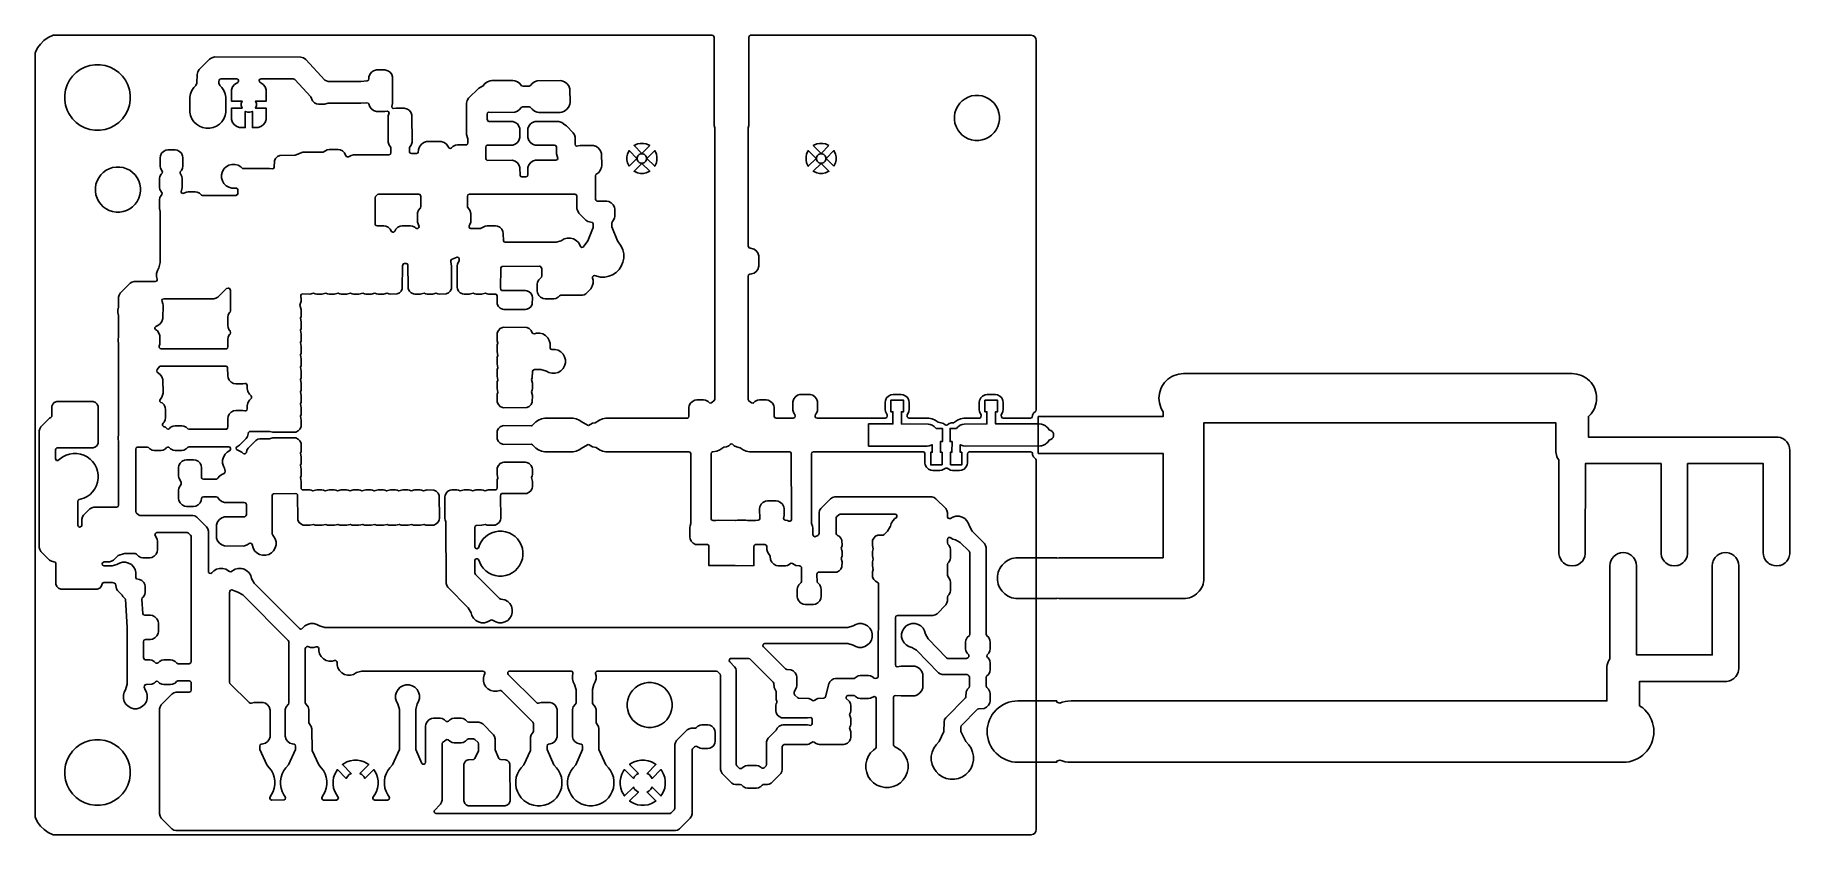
# Model space of a CAD drawing. Header units: millimetres. Extents: x 0.5 to 86.2, y 0.5 to 39.5.
import ezdxf

# ---------------------------------------------------------------- set-up
doc = ezdxf.new("R2010")
doc.units = ezdxf.units.MM

msp = doc.modelspace()

# ---------------------------------------------------------------- linework, layer by layer
at = {"layer": 'F_CU_AE1_DRIVEN'}
msp.add_lwpolyline([(48.5, 12), (48.402, 12.0048), (48.3049, 12.0192), (48.2097, 12.0431), (48.1173, 12.0761), (48.0286, 12.1181), (47.9444, 12.1685), (47.8656, 12.227), (47.7929, 12.2929), (47.727, 12.3656), (47.6685, 12.4444), (47.6181, 12.5286), (47.5761, 12.6173), (47.5431, 12.7097), (47.5192, 12.8049), (47.5048, 12.902), (47.5, 13), (47.5048, 13.098), (47.5192, 13.1951), (47.5431, 13.2903), (47.5761, 13.3827), (47.6181, 13.4714), (47.6685, 13.5556), (47.727, 13.6344), (47.7929, 13.7071), (47.8656, 13.773), (47.9444, 13.8315), (48.0286, 13.8819), (48.1173, 13.9239), (48.2097, 13.9569), (48.3049, 13.9808), (48.402, 13.9952), (48.5, 14), (50.4, 14), (50.4, 13.9796), (50.502, 13.9952), (50.6, 14), (55.6, 14), (55.6, 19.1), (49.5, 19.1), (49.5, 20.9), (55.6, 20.9), (55.6, 21.137), (55.5417, 21.2343), (55.4913, 21.3408), (55.4517, 21.4517), (55.4231, 21.5659), (55.4058, 21.6824), (55.4, 21.8), (55.4058, 21.9176), (55.4231, 22.0341), (55.4517, 22.1483), (55.4913, 22.2592), (55.5417, 22.3657), (55.6022, 22.4667), (55.6724, 22.5613), (55.7515, 22.6485), (55.8387, 22.7276), (55.9333, 22.7978), (56.0343, 22.8583), (56.1408, 22.9087), (56.2517, 22.9483), (56.3659, 22.9769), (56.4824, 22.9942), (56.6, 23), (75.6, 23), (75.7176, 22.9942), (75.8341, 22.9769), (75.9483, 22.9483), (76.0592, 22.9087), (76.1657, 22.8583), (76.2667, 22.7978), (76.3613, 22.7276), (76.4485, 22.6485), (76.5276, 22.5613), (76.5978, 22.4667), (76.6583, 22.3657), (76.7087, 22.2592), (76.7483, 22.1483), (76.7769, 22.0341), (76.7942, 21.9176), (76.8, 21.8), (76.7942, 21.6824), (76.7769, 21.5659), (76.7483, 21.4517), (76.7087, 21.3408), (76.6583, 21.2343), (76.5978, 21.1333), (76.5276, 21.0387), (76.4485, 20.9515), (76.4, 20.9075), (76.4, 19.9), (85.6637, 19.8969), (85.7887, 19.872), (85.8487, 19.8505), (85.9064, 19.8232), (86.0124, 19.7525), (86.1025, 19.6624), (86.1405, 19.6111), (86.2005, 19.4987), (86.2375, 19.3768), (86.25, 19.25), (86.2469, 14.1863), (86.222, 14.0613), (86.2005, 14.0013), (86.1405, 13.8889), (86.1025, 13.8376), (86.0124, 13.7475), (85.9064, 13.6768), (85.7887, 13.628), (85.7268, 13.6125), (85.6, 13.6), (85.4732, 13.6125), (85.3513, 13.6495), (85.2389, 13.7095), (85.1876, 13.7475), (85.0975, 13.8376), (85.0595, 13.8889), (84.9995, 14.0013), (84.9625, 14.1232), (84.95, 14.25), (84.95, 18.6), (81.25, 18.6), (81.2469, 14.1863), (81.222, 14.0613), (81.1732, 13.9436), (81.1025, 13.8376), (81.0124, 13.7475), (80.9064, 13.6768), (80.7887, 13.628), (80.7268, 13.6125), (80.6, 13.6), (80.4732, 13.6125), (80.4113, 13.628), (80.2936, 13.6768), (80.1876, 13.7475), (80.0975, 13.8376), (80.0268, 13.9436), (79.978, 14.0613), (79.9531, 14.1863), (79.95, 18.6), (76.25, 18.6), (76.2469, 14.1863), (76.222, 14.0613), (76.1732, 13.9436), (76.1025, 13.8376), (76.0124, 13.7475), (75.9064, 13.6768), (75.7887, 13.628), (75.7268, 13.6125), (75.6, 13.6), (75.4732, 13.6125), (75.4113, 13.628), (75.2936, 13.6768), (75.1876, 13.7475), (75.0975, 13.8376), (75.0268, 13.9436), (74.978, 14.0613), (74.9531, 14.1863), (74.95, 18.7851), (74.8945, 18.8729), (74.8609, 18.9439), (74.8154, 19.0939), (74.8039, 19.1716), (74.8, 20.6), (57.6, 20.6), (57.6, 13), (57.5952, 12.902), (57.5808, 12.8049), (57.5569, 12.7097), (57.5239, 12.6173), (57.4819, 12.5286), (57.4315, 12.4444), (57.373, 12.3656), (57.3071, 12.2929), (57.2344, 12.227), (57.1556, 12.1685), (57.0714, 12.1181), (56.9827, 12.0761), (56.8903, 12.0431), (56.7951, 12.0192), (56.698, 12.0048), (56.6, 12), (50.6, 12), (50.502, 12.0048), (50.4, 12.0204), (50.4, 12)], close=True, dxfattribs=at)
at = {"layer": 'F_CU_AE1_RETURN'}
msp.add_lwpolyline([(50.8074, 6.9712), (50.953, 6.9928), (51.1, 7), (77.3, 7), (77.3039, 8.6784), (77.3154, 8.7561), (77.3609, 8.9061), (77.3945, 8.9771), (77.45, 9.0649), (77.45, 13.6), (77.4625, 13.7268), (77.4995, 13.8487), (77.5595, 13.9611), (77.6404, 14.0596), (77.7389, 14.1405), (77.8513, 14.2005), (77.9113, 14.222), (77.9732, 14.2375), (78.1, 14.25), (78.2268, 14.2375), (78.2887, 14.222), (78.3487, 14.2005), (78.4611, 14.1405), (78.5124, 14.1025), (78.6025, 14.0124), (78.6405, 13.9611), (78.7005, 13.8487), (78.7375, 13.7268), (78.75, 13.6), (78.75, 9.25), (82.45, 9.25), (82.45, 13.6), (82.4625, 13.7268), (82.478, 13.7887), (82.4995, 13.8487), (82.5595, 13.9611), (82.5975, 14.0124), (82.6876, 14.1025), (82.7936, 14.1732), (82.9113, 14.222), (82.9732, 14.2375), (83.1, 14.25), (83.2268, 14.2375), (83.2887, 14.222), (83.4064, 14.1732), (83.5124, 14.1025), (83.6025, 14.0124), (83.6405, 13.9611), (83.7005, 13.8487), (83.7375, 13.7268), (83.75, 13.6), (83.75, 8.6), (83.7375, 8.4732), (83.722, 8.4113), (83.6732, 8.2936), (83.6025, 8.1876), (83.5124, 8.0975), (83.4611, 8.0595), (83.3487, 7.9995), (83.2887, 7.978), (83.1637, 7.9531), (78.9, 7.95), (78.9, 6.7672), (79.0516, 6.6595), (79.1607, 6.5607), (79.2595, 6.4516), (79.3472, 6.3334), (79.4229, 6.2071), (79.4858, 6.074), (79.5354, 5.9354), (79.5712, 5.7926), (79.5928, 5.647), (79.6, 5.5), (79.5928, 5.353), (79.5712, 5.2074), (79.5354, 5.0646), (79.4858, 4.926), (79.4229, 4.7929), (79.3472, 4.6666), (79.2595, 4.5484), (79.1607, 4.4393), (79.0516, 4.3405), (78.9334, 4.2528), (78.8071, 4.1771), (78.674, 4.1142), (78.5354, 4.0646), (78.3926, 4.0288), (78.247, 4.0072), (78.1, 4), (51.1, 4), (50.953, 4.0072), (50.8074, 4.0288), (50.6646, 4.0646), (50.55, 4.1056), (50.4, 4.0557), (50.4, 4), (48.5, 4), (48.353, 4.0072), (48.2074, 4.0288), (48.0646, 4.0646), (47.926, 4.1142), (47.7929, 4.1771), (47.6666, 4.2528), (47.5484, 4.3405), (47.4393, 4.4393), (47.3405, 4.5484), (47.2528, 4.6666), (47.1771, 4.7929), (47.1142, 4.926), (47.0646, 5.0646), (47.0288, 5.2074), (47.0072, 5.353), (47, 5.5), (47.0072, 5.647), (47.0288, 5.7926), (47.0646, 5.9354), (47.1142, 6.074), (47.1771, 6.2071), (47.2528, 6.3334), (47.3405, 6.4516), (47.4393, 6.5607), (47.5484, 6.6595), (47.6666, 6.7472), (47.7929, 6.8229), (47.926, 6.8858), (48.0646, 6.9354), (48.2074, 6.9712), (48.353, 6.9928), (48.5, 7), (50.4, 7), (50.4, 6.9443), (50.55, 6.8944), (50.6646, 6.9354)], close=True, dxfattribs=at)
at = {"layer": 'F_CU_ANT_FEED'}
msp.add_lwpolyline([(45.2, 18.54), (45.2, 19.16), (45.2813, 19.16), (45.2836, 19.68), (45.19, 19.68), (45.19, 20.32), (45.5008, 20.32), (45.5532, 20.3818), (45.5924, 20.4174), (45.6804, 20.4762), (45.7782, 20.5167), (45.8821, 20.5374), (46.99, 20.54), (46.99, 21.14), (46.89, 21.14), (46.89, 21.7), (47.51, 21.7), (47.51, 21.14), (47.41, 21.14), (47.41, 20.54), (49.55, 20.54), (49.6553, 20.5296), (49.7566, 20.4989), (49.85, 20.449), (49.8926, 20.4174), (49.9674, 20.3426), (50.0293, 20.2481), (50.0726, 20.2392), (50.1178, 20.2205), (50.1768, 20.1768), (50.2079, 20.1389), (50.2392, 20.0726), (50.25, 20), (50.2452, 19.9512), (50.2205, 19.8822), (50.1768, 19.8232), (50.1178, 19.7795), (50.0726, 19.7608), (50.0293, 19.7519), (49.9674, 19.6574), (49.8926, 19.5826), (49.85, 19.551), (49.7566, 19.5011), (49.6553, 19.4704), (49.6029, 19.4626), (45.935, 19.46), (45.8297, 19.4704), (45.7782, 19.4833), (45.6829, 19.5226), (45.6813, 19.16), (45.76, 19.16), (45.76, 18.54)], close=True, dxfattribs=at)
at = {"layer": 'F_CU_BR_Q_LAUNCH'}
msp.add_lwpolyline([(44.8, 18.54), (44.24, 18.54), (44.24, 19.16), (44.3187, 19.16), (44.3171, 19.5226), (44.2218, 19.4833), (44.1703, 19.4704), (44.065, 19.46), (41.2, 19.46), (41.2, 20.54), (42.39, 20.54), (42.39, 21.14), (42.29, 21.14), (42.29, 21.7), (42.91, 21.7), (42.91, 21.14), (42.81, 21.14), (42.81, 20.54), (44.1179, 20.5374), (44.2218, 20.5167), (44.3196, 20.4762), (44.4076, 20.4174), (44.4468, 20.3818), (44.4992, 20.32), (44.81, 20.32), (44.81, 19.68), (44.7164, 19.68), (44.7187, 19.16), (44.8, 19.16)], close=True, dxfattribs=at)
at = {"layer": 'F_CU_GND_COUNTERPOISE'}
for points in [[(0.4621, 38.7207), (0.5745, 38.9245), (0.7114, 39.1073), (0.8821, 39.2794), (1.0874, 39.4331), (1.3267, 39.55), (33.5455, 39.55), (33.6037, 39.5311), (33.6445, 39.451), (33.6445, 35.1381), (33.6795, 35.0207), (33.6795, 21.7426), (33.6606, 21.6844), (33.5439, 21.582), (33.4873, 21.5589), (33.4278, 21.5735), (33.3523, 21.6453), (33.235, 21.7051), (33.1377, 21.7205), (32.8023, 21.7205), (32.705, 21.7051), (32.5877, 21.6453), (32.4947, 21.5523), (32.4349, 21.435), (32.4195, 21.3377), (32.4195, 20.9195), (32.4006, 20.8613), (32.3511, 20.8253), (28.3492, 20.8205), (28.1907, 20.789), (28.0413, 20.7271), (27.8346, 20.5917), (27.7084, 20.5749), (27.5155, 20.4669), (27.4551, 20.4765), (27.4102, 20.5144), (27.2259, 20.6044), (27.0587, 20.7271), (26.9093, 20.789), (26.7508, 20.8205), (25.3692, 20.8205), (25.2107, 20.789), (25.0613, 20.7271), (24.927, 20.6373), (24.7489, 20.4616), (24.7146, 20.4555), (23.3721, 20.4655), (23.2996, 20.4549), (23.1878, 20.4003), (23.0997, 20.3122), (23.0451, 20.2004), (23.0345, 20.1279), (23.0451, 19.7996), (23.0997, 19.6878), (23.1878, 19.5997), (23.2996, 19.5451), (23.3721, 19.5345), (24.7146, 19.5445), (24.7728, 19.5256), (24.927, 19.3627), (25.0613, 19.2729), (25.2107, 19.211), (25.3692, 19.1795), (26.7508, 19.1795), (26.9093, 19.211), (27.0587, 19.2729), (27.2259, 19.3956), (27.4845, 19.5331), (27.5449, 19.5235), (27.7084, 19.4251), (27.8773, 19.3906), (28.0413, 19.2729), (28.1907, 19.211), (28.3492, 19.1795), (32.4205, 19.1795), (32.4787, 19.1606), (32.5195, 19.0805), (32.5195, 15.6663), (32.4749, 15.555), (32.4595, 15.4577), (32.4595, 15.0223), (32.4749, 14.925), (32.5347, 14.8077), (32.6277, 14.7147), (32.745, 14.6549), (32.8423, 14.6395), (33.3316, 14.6534), (33.3811, 14.6175), (33.4, 14.5593), (33.4, 13.62), (34.6737, 13.62), (34.8023, 13.5995), (35.6, 13.62), (35.6, 14.5506), (35.6189, 14.6088), (35.6684, 14.6448), (36.1305, 14.6395), (36.1887, 14.6206), (36.2247, 14.5711), (36.2295, 14.4054), (36.2629, 14.2807), (36.3983, 14.0713), (36.4151, 13.8984), (36.4756, 13.7798), (36.5698, 13.6856), (36.6884, 13.6251), (36.7869, 13.6095), (37.1331, 13.6095), (37.2316, 13.6251), (37.4245, 13.7331), (37.4849, 13.7235), (37.6484, 13.6251), (37.821, 13.6095), (37.8792, 13.5906), (37.9152, 13.5411), (37.9195, 12.8438), (37.9006, 12.7856), (37.7856, 12.6702), (37.7251, 12.5516), (37.7095, 12.4531), (37.7095, 12.1069), (37.7251, 12.0084), (37.7856, 11.8898), (37.8798, 11.7956), (37.9984, 11.7351), (38.0969, 11.7195), (38.5031, 11.7195), (38.6016, 11.7351), (38.7202, 11.7956), (38.8144, 11.8898), (38.8749, 12.0084), (38.8905, 12.1069), (38.8905, 12.4531), (38.8749, 12.5516), (38.8144, 12.6702), (38.6853, 12.8132), (38.6805, 13.197), (38.6994, 13.2552), (38.7489, 13.2911), (38.7924, 13.2951), (39.6526, 13.3011), (39.7623, 13.3522), (39.8478, 13.4377), (39.8989, 13.5474), (39.9055, 13.8027), (39.8656, 13.9689), (39.9055, 14.0973), (39.9055, 14.3027), (39.8656, 14.4689), (39.9055, 14.5973), (39.8989, 14.8526), (39.8478, 14.9623), (39.7623, 15.0478), (39.6777, 15.0873), (39.6329, 15.129), (39.6205, 15.177), (39.6217, 15.9503), (39.6394, 15.993), (39.7452, 16.1005), (39.8152, 16.1295), (42.4965, 16.1295), (42.5546, 16.1106), (42.5906, 16.0611), (42.5906, 15.9999), (42.5546, 15.9504), (42.4936, 15.9145), (42.3855, 15.8064), (42.3091, 15.6741), (42.2695, 15.541), (42.132, 15.2984), (41.9681, 15.1345), (41.9136, 15.1067), (41.6474, 15.0989), (41.5377, 15.0478), (41.4522, 14.9623), (41.4011, 14.8526), (41.3945, 14.8027), (41.3945, 14.5973), (41.4344, 14.4311), (41.3945, 14.3027), (41.3945, 14.0973), (41.4344, 13.9311), (41.3945, 13.8027), (41.3945, 13.5973), (41.4344, 13.4311), (41.3945, 13.3027), (41.4011, 13.0474), (41.4522, 12.9377), (41.5377, 12.8522), (41.6223, 12.8127), (41.6671, 12.771), (41.6795, 12.723), (41.6747, 8.1689), (41.6111, 8.1053), (41.5252, 8.1005), (41.467, 8.1194), (41.4202, 8.1644), (41.3016, 8.2249), (41.2031, 8.2405), (40.7969, 8.2405), (40.6984, 8.2249), (40.4903, 8.1017), (39.5944, 8.1005), (39.4877, 8.0718), (39.3877, 8.0133), (39.3116, 7.9357), (39.2582, 7.8423), (39.095, 7.2051), (39.0623, 7.1533), (39.0055, 7.1307), (38.7149, 7.1197), (38.5155, 7.0053), (38.4551, 7.0149), (38.3992, 7.064), (38.2851, 7.1197), (37.7797, 7.1317), (37.7367, 7.1494), (37.5997, 7.2841), (37.5718, 7.3385), (37.5705, 7.4448), (37.6749, 7.6484), (37.6905, 7.7469), (37.6905, 8.1531), (37.6749, 8.2516), (37.6144, 8.3702), (37.5202, 8.4644), (37.4016, 8.5249), (37.2035, 8.5405), (37.1335, 8.5695), (36.0625, 9.6405), (36.0347, 9.695), (36.0443, 9.7554), (36.0875, 9.7987), (36.1325, 9.8095), (40.1827, 9.8095), (40.4416, 9.733), (40.5759, 9.6591), (40.7236, 9.6195), (40.8764, 9.6195), (41.0241, 9.6591), (41.1564, 9.7355), (41.2645, 9.8436), (41.3409, 9.9759), (41.3805, 10.1236), (41.3805, 10.2764), (41.3409, 10.4241), (41.2645, 10.5564), (41.1564, 10.6645), (41.0241, 10.7409), (40.9668, 10.7563), (40.8764, 10.7805), (40.7236, 10.7805), (40.5759, 10.7409), (40.4416, 10.667), (40.1827, 10.5905), (14.6173, 10.5905), (14.3584, 10.667), (14.2241, 10.7409), (14.0764, 10.7805), (13.9236, 10.7805), (13.7759, 10.7409), (13.6436, 10.6645), (13.4903, 10.5159), (13.4294, 10.5096), (13.38, 10.5364), (11.168, 12.7484), (11.0305, 12.991), (10.9909, 13.1241), (10.9145, 13.2564), (10.8064, 13.3645), (10.6741, 13.4409), (10.6168, 13.4563), (10.5264, 13.4805), (10.3736, 13.4805), (10.2259, 13.4409), (10.0155, 13.3132), (9.9551, 13.3227), (9.7741, 13.4409), (9.6264, 13.4805), (9.4736, 13.4805), (9.3259, 13.4409), (9.1936, 13.3645), (9.0895, 13.2605), (9.035, 13.2327), (8.9746, 13.2422), (8.9313, 13.2855), (8.9205, 13.3305), (8.9205, 15.3054), (8.8918, 15.4123), (8.8365, 15.5082), (8.3582, 15.9865), (8.2623, 16.0418), (8.1554, 16.0705), (5.5652, 16.0705), (5.507, 16.0894), (5.3995, 16.1952), (5.3705, 16.2652), (5.3705, 19.3105), (5.3894, 19.3687), (5.4389, 19.4047), (5.9319, 19.4095), (5.9901, 19.3906), (6.0577, 19.3247), (6.175, 19.2649), (6.2723, 19.2495), (6.6077, 19.2495), (6.705, 19.2649), (6.8223, 19.3247), (6.88, 19.3824), (6.9345, 19.4102), (6.9949, 19.4006), (7.0777, 19.3247), (7.195, 19.2649), (7.2923, 19.2495), (7.6277, 19.2495), (7.725, 19.2649), (7.8423, 19.3247), (7.9081, 19.3905), (7.9781, 19.4195), (9.9157, 19.4195), (9.9739, 19.4006), (10.0099, 19.3511), (10.0099, 19.2899), (9.9739, 19.2404), (9.8436, 19.1645), (9.7355, 19.0564), (9.6591, 18.9241), (9.6195, 18.7764), (9.6195, 18.6236), (9.6591, 18.4759), (9.7052, 18.3861), (9.7393, 18.2244), (9.7338, 18.1658), (9.6938, 18.1194), (9.577, 18.0739), (9.4621, 17.9879), (9.3833, 17.8827), (9.3333, 17.8474), (8.682, 17.843), (8.6238, 17.8619), (8.5879, 17.9114), (8.5843, 17.9575), (8.5905, 18.4031), (8.5749, 18.5016), (8.5144, 18.6202), (8.4202, 18.7144), (8.3016, 18.7749), (8.2031, 18.7905), (7.8569, 18.7905), (7.7584, 18.7749), (7.6398, 18.7144), (7.5456, 18.6202), (7.4851, 18.5016), (7.4695, 18.4031), (7.4695, 17.9969), (7.4851, 17.8984), (7.5983, 17.7003), (7.5995, 17.6152), (7.5806, 17.557), (7.5456, 17.5202), (7.4851, 17.4016), (7.4695, 17.3031), (7.4695, 16.8969), (7.4851, 16.7984), (7.5456, 16.6798), (7.6398, 16.5856), (7.7584, 16.5251), (7.8569, 16.5095), (8.2031, 16.5095), (8.3016, 16.5251), (8.4202, 16.5856), (8.5144, 16.6798), (8.5749, 16.7984), (8.5908, 16.8985), (8.6185, 16.953), (8.6885, 16.982), (9.3041, 16.982), (9.3623, 16.9631), (9.4621, 16.8371), (9.577, 16.7511), (9.7115, 16.7009), (10.6699, 16.6989), (10.7298, 16.6863), (10.7708, 16.641), (10.7795, 16.6005), (10.7795, 16.0995), (10.7606, 16.0413), (10.7111, 16.0054), (9.7115, 15.9991), (9.577, 15.9489), (9.4621, 15.8629), (9.3761, 15.748), (9.3259, 15.6135), (9.3259, 14.9615), (9.3761, 14.827), (9.4621, 14.7121), (9.577, 14.6261), (9.7115, 14.5759), (10.629, 14.5695), (10.6885, 14.5759), (10.823, 14.6261), (10.9117, 14.6925), (10.9696, 14.7122), (11.028, 14.6941), (11.0647, 14.6452), (11.1091, 14.4759), (11.1855, 14.3436), (11.2936, 14.2355), (11.4259, 14.1591), (11.5736, 14.1195), (11.7264, 14.1195), (11.8741, 14.1591), (12.0064, 14.2355), (12.1145, 14.3436), (12.1909, 14.4759), (12.2305, 14.6236), (12.2305, 14.7764), (12.1909, 14.9241), (12.1145, 15.0564), (12.0695, 15.1015), (12.0405, 15.1715), (12.0405, 17.0355), (12.0594, 17.0937), (12.1089, 17.1297), (13.1798, 17.1421), (13.2401, 17.1317), (13.2829, 17.0879), (13.2951, 15.8496), (13.3497, 15.7378), (13.4378, 15.6497), (13.5496, 15.5951), (13.8779, 15.5845), (14.0671, 15.6311), (14.1496, 15.5951), (14.2221, 15.5845), (14.4779, 15.5845), (14.6671, 15.6311), (14.7496, 15.5951), (14.8221, 15.5845), (15.0779, 15.5845), (15.2671, 15.6311), (15.3496, 15.5951), (15.4221, 15.5845), (15.6779, 15.5845), (15.8671, 15.6311), (15.9496, 15.5951), (16.0221, 15.5845), (16.2779, 15.5845), (16.4671, 15.6311), (16.5496, 15.5951), (16.6221, 15.5845), (16.8779, 15.5845), (17.0671, 15.6311), (17.1496, 15.5951), (17.2221, 15.5845), (17.4779, 15.5845), (17.6671, 15.6311), (17.7496, 15.5951), (17.8221, 15.5845), (18.0779, 15.5845), (18.2671, 15.6311), (18.3496, 15.5951), (18.4221, 15.5845), (18.6779, 15.5845), (18.8671, 15.6311), (18.9496, 15.5951), (19.0221, 15.5845), (19.2779, 15.5845), (19.4671, 15.6311), (19.5496, 15.5951), (19.6221, 15.5845), (19.8779, 15.5845), (19.9504, 15.5951), (20.0622, 15.6497), (20.1503, 15.7378), (20.2049, 15.8496), (20.2155, 15.9221), (20.2049, 17.0504), (20.1503, 17.1622), (20.0622, 17.2503), (19.9504, 17.3049), (19.6221, 17.3155), (19.4329, 17.2689), (19.3504, 17.3049), (19.2779, 17.3155), (19.0221, 17.3155), (18.8329, 17.2689), (18.7504, 17.3049), (18.6779, 17.3155), (18.4221, 17.3155), (18.2329, 17.2689), (18.1504, 17.3049), (18.0779, 17.3155), (17.8221, 17.3155), (17.6329, 17.2689), (17.5504, 17.3049), (17.4779, 17.3155), (17.2221, 17.3155), (17.0329, 17.2689), (16.9504, 17.3049), (16.8779, 17.3155), (16.6221, 17.3155), (16.4329, 17.2689), (16.3504, 17.3049), (16.2779, 17.3155), (16.0221, 17.3155), (15.8329, 17.2689), (15.7504, 17.3049), (15.6779, 17.3155), (15.4221, 17.3155), (15.2329, 17.2689), (15.1504, 17.3049), (15.0779, 17.3155), (14.8221, 17.3155), (14.6329, 17.2689), (14.5504, 17.3049), (14.4779, 17.3155), (14.2221, 17.3155), (14.0329, 17.2689), (13.9504, 17.3049), (13.8779, 17.3155), (13.5099, 17.3183), (13.4671, 17.3621), (13.4579, 17.4202), (13.4655, 17.7279), (13.4189, 17.9171), (13.4549, 17.9996), (13.4655, 18.0721), (13.4655, 18.3279), (13.4189, 18.5171), (13.4549, 18.5996), (13.4655, 18.6721), (13.4655, 18.9279), (13.4189, 19.1171), (13.4549, 19.1996), (13.4655, 19.2721), (13.4655, 19.5279), (13.4549, 19.6004), (13.4003, 19.7122), (13.3122, 19.8003), (13.2004, 19.8549), (12.0721, 19.8655), (11.9063, 19.8205), (11.4446, 19.8205), (11.3377, 19.7918), (11.2418, 19.7365), (10.8635, 19.3582), (10.8082, 19.2623), (10.7787, 19.1523), (10.7454, 19.101), (10.6882, 19.079), (10.6291, 19.0949), (10.5564, 19.1645), (10.3024, 19.2931), (10.2805, 19.3502), (10.2963, 19.4093), (10.4443, 19.5055), (10.7745, 19.8357), (10.8312, 19.9338), (10.8794, 20.1287), (10.9289, 20.1647), (11.9267, 20.1695), (12.0721, 20.1345), (13.1279, 20.1345), (13.2004, 20.1451), (13.3122, 20.1997), (13.4003, 20.2878), (13.4549, 20.3996), (13.4655, 20.7279), (13.4189, 20.9171), (13.4549, 20.9996), (13.4655, 21.0721), (13.4655, 21.3279), (13.4189, 21.5171), (13.4549, 21.5996), (13.4655, 21.6721), (13.4655, 21.9279), (13.4189, 22.1171), (13.4549, 22.1996), (13.4655, 22.2721), (13.4655, 22.5279), (13.4189, 22.7171), (13.4549, 22.7996), (13.4655, 22.8721), (13.4655, 23.1279), (13.4189, 23.3171), (13.4549, 23.3996), (13.4655, 23.4721), (13.4655, 23.7279), (13.4189, 23.9171), (13.4549, 23.9996), (13.4655, 24.0721), (13.4655, 24.3279), (13.4189, 24.5171), (13.4549, 24.5996), (13.4655, 24.6721), (13.4655, 24.9279), (13.4189, 25.1171), (13.4549, 25.1996), (13.4655, 25.2721), (13.4655, 25.5279), (13.4189, 25.7171), (13.4549, 25.7996), (13.4655, 25.8721), (13.4655, 26.1279), (13.4016, 26.3526), (13.4655, 26.5387), (13.4655, 26.6613), (13.4358, 26.772), (13.439, 26.8331), (13.4775, 26.8807), (13.5366, 26.8965), (13.8779, 26.8845), (14.0671, 26.9311), (14.1496, 26.8951), (14.2221, 26.8845), (14.4779, 26.8845), (14.6671, 26.9311), (14.7496, 26.8951), (14.8221, 26.8845), (15.0779, 26.8845), (15.2671, 26.9311), (15.3496, 26.8951), (15.4221, 26.8845), (15.6779, 26.8845), (15.8671, 26.9311), (15.9496, 26.8951), (16.0221, 26.8845), (16.2779, 26.8845), (16.4671, 26.9311), (16.5496, 26.8951), (16.6221, 26.8845), (16.8779, 26.8845), (17.0671, 26.9311), (17.1496, 26.8951), (17.2221, 26.8845), (17.4779, 26.8845), (17.6671, 26.9311), (17.7496, 26.8951), (17.8221, 26.8845), (18.1504, 26.8951), (18.2622, 26.9497), (18.3503, 27.0378), (18.4049, 27.1496), (18.4155, 28.2805), (18.4563, 28.3606), (18.5145, 28.3795), (18.5855, 28.3795), (18.6437, 28.3606), (18.6797, 28.3111), (18.6845, 27.2221), (18.6951, 27.1496), (18.7497, 27.0378), (18.8378, 26.9497), (18.9496, 26.8951), (19.0221, 26.8845), (19.2779, 26.8845), (19.4671, 26.9311), (19.5496, 26.8951), (19.6221, 26.8845), (19.8779, 26.8845), (20.0671, 26.9311), (20.1496, 26.8951), (20.2221, 26.8845), (20.5504, 26.8951), (20.6622, 26.9497), (20.7503, 27.0378), (20.8049, 27.1496), (20.8155, 27.2221), (20.8155, 28.2779), (20.7705, 28.4437), (20.7705, 28.5088), (20.7894, 28.567), (20.8389, 28.603), (21.0909, 28.6979), (21.1467, 28.673), (21.1773, 28.62), (21.1795, 28.533), (21.0951, 28.3504), (21.0845, 28.2779), (21.0845, 27.2221), (21.0951, 27.1496), (21.1497, 27.0378), (21.2378, 26.9497), (21.3496, 26.8951), (21.4221, 26.8845), (21.6779, 26.8845), (21.8671, 26.9311), (21.9496, 26.8951), (22.0221, 26.8845), (22.2779, 26.8845), (22.4671, 26.9311), (22.5496, 26.8951), (22.6221, 26.8845), (22.9901, 26.8817), (23.0329, 26.8379), (23.0421, 26.7798), (23.0345, 26.4721), (23.0451, 26.3996), (23.0997, 26.2878), (23.1878, 26.1997), (23.2996, 26.1451), (23.3721, 26.1345), (24.4279, 26.1345), (24.5004, 26.1451), (24.6122, 26.1997), (24.7003, 26.2878), (24.7549, 26.3996), (24.7655, 26.7279), (24.7549, 26.8004), (24.7003, 26.9122), (24.6122, 27.0003), (24.5004, 27.0549), (24.4279, 27.0655), (23.3202, 27.0579), (23.2599, 27.0683), (23.2171, 27.1121), (23.2079, 27.1702), (23.2155, 28.1505), (23.2344, 28.2087), (23.2839, 28.2447), (25.1055, 28.2495), (25.1637, 28.2306), (25.2283, 28.141), (25.2295, 27.7775), (25.2106, 27.7193), (25.0747, 27.5923), (25.0149, 27.475), (24.9995, 27.3777), (24.9995, 27.0423), (25.0149, 26.945), (25.0747, 26.8277), (25.1677, 26.7347), (25.285, 26.6749), (25.3823, 26.6595), (25.8177, 26.6595), (25.915, 26.6749), (26.0323, 26.7347), (26.0981, 26.8005), (26.1526, 26.8283), (27.2001, 26.8295), (27.2969, 26.8554), (27.3836, 26.9055), (27.6145, 27.1436), (27.6909, 27.2759), (27.7305, 27.4236), (27.7305, 27.5764), (27.7063, 27.6667), (27.7095, 27.7278), (27.748, 27.7753), (27.8071, 27.7912), (28.0985, 27.7195), (28.3015, 27.7195), (28.5006, 27.7591), (28.6881, 27.8368), (28.8569, 27.9496), (29.0004, 28.0931), (29.1132, 28.2619), (29.1909, 28.4494), (29.2305, 28.6485), (29.2305, 28.8515), (29.1909, 29.0506), (29.1132, 29.2381), (28.9225, 29.4969), (28.6555, 30.1842), (28.6555, 30.3798), (28.6744, 30.438), (28.7144, 30.4798), (28.7749, 30.5984), (28.7905, 30.6969), (28.7905, 31.0431), (28.7749, 31.1416), (28.7144, 31.2602), (28.6202, 31.3544), (28.5016, 31.4149), (28.4031, 31.4305), (27.97, 31.4262), (27.9096, 31.4358), (27.8663, 31.4791), (27.8555, 31.524), (27.8555, 32.6728), (27.8744, 32.731), (28.0111, 32.8389), (28.0982, 32.9552), (28.149, 33.0914), (28.1555, 33.1517), (28.149, 33.7586), (28.0982, 33.8948), (28.0111, 34.0111), (27.8947, 34.0982), (27.7586, 34.149), (27.6983, 34.1555), (27.1017, 34.1555), (26.928, 34.1269), (26.877, 34.1607), (26.8556, 34.218), (26.8555, 34.56), (26.8245, 34.6758), (26.7645, 34.7797), (26.4297, 35.1145), (26.3553, 35.1574), (26.2034, 35.2849), (26.0519, 35.3305), (24.8941, 35.3278), (24.7716, 35.2849), (24.6672, 35.2079), (24.5901, 35.1034), (24.5472, 34.9809), (24.5445, 34.5481), (24.5901, 34.3966), (24.6672, 34.2921), (24.7716, 34.2151), (24.8941, 34.1722), (25.8455, 34.1695), (25.9037, 34.1506), (25.9445, 34.0705), (25.9445, 33.74), (26.0139, 33.5158), (25.9871, 33.4608), (25.9158, 33.4305), (24.9231, 33.4305), (24.7716, 33.3849), (24.6671, 33.3078), (24.5901, 33.2034), (24.5472, 33.0809), (24.5445, 32.7195), (24.5256, 32.6613), (24.4455, 32.6205), (24.2545, 32.6205), (24.1963, 32.6394), (24.1603, 32.6889), (24.1528, 33.0809), (24.1099, 33.2034), (24.0329, 33.3078), (23.9284, 33.3849), (23.7769, 33.4305), (22.561, 33.4275), (22.5107, 33.4624), (22.4905, 33.5201), (22.4905, 34.0777), (22.5094, 34.1359), (22.5589, 34.1718), (23.8059, 34.1722), (23.9284, 34.2151), (24.0328, 34.2922), (24.1099, 34.3966), (24.1555, 34.5481), (24.1528, 34.9809), (24.1099, 35.1034), (24.0328, 35.2079), (23.9284, 35.2849), (23.8059, 35.3278), (22.6545, 35.3305), (22.5963, 35.3494), (22.5555, 35.4295), (22.5555, 35.6906), (22.5744, 35.7487), (22.6239, 35.7847), (22.7835, 35.7695), (23.9018, 35.7797), (24.0374, 35.8332), (24.1536, 35.9214), (24.2173, 36.0053), (24.2962, 36.0445), (24.6038, 36.0445), (24.662, 36.0256), (24.7464, 35.9214), (24.8626, 35.8332), (24.9982, 35.7797), (25.0835, 35.7695), (26.1165, 35.7695), (26.2018, 35.7797), (26.3374, 35.8332), (26.4536, 35.9214), (26.5418, 36.0376), (26.5953, 36.1732), (26.6055, 36.2585), (26.5953, 36.9268), (26.5418, 37.0624), (26.4536, 37.1786), (26.3374, 37.2668), (26.2018, 37.3203), (26.1165, 37.3305), (24.9982, 37.3203), (24.8626, 37.2668), (24.7463, 37.1786), (24.6827, 37.0947), (24.6038, 37.0555), (24.2962, 37.0555), (24.238, 37.0744), (24.1536, 37.1786), (24.0374, 37.2668), (23.9018, 37.3203), (23.8165, 37.3305), (22.7835, 37.3305), (22.6982, 37.3203), (22.5626, 37.2668), (22.4463, 37.1786), (22.3637, 37.0698), (22.1396, 36.9545), (21.6455, 36.4604), (21.5789, 36.3451), (21.5445, 36.2166), (21.5445, 34.6834), (21.6095, 34.4754), (21.6095, 34.2792), (21.5906, 34.221), (21.5411, 34.1851), (21.507, 34.1805), (21.0969, 34.1805), (20.9984, 34.1649), (20.8798, 34.1044), (20.8174, 34.0421), (20.7629, 34.0143), (20.7025, 34.0239), (20.5611, 34.2111), (20.4447, 34.2982), (20.3086, 34.349), (19.5914, 34.349), (19.4552, 34.2982), (19.3389, 34.2111), (19.2518, 34.0948), (19.201, 33.9586), (19.1756, 33.7963), (19.0955, 33.7555), (18.8545, 33.7555), (18.7963, 33.7744), (18.7603, 33.8239), (18.7555, 34.0314), (18.7744, 34.0896), (18.8349, 34.1716), (18.8805, 34.3231), (18.8778, 35.6309), (18.8318, 35.7577), (18.7578, 35.8579), (18.6534, 35.9349), (18.5019, 35.9805), (18.0981, 35.9805), (17.9647, 35.9613), (17.9144, 35.9961), (17.8942, 36.0539), (17.9305, 36.1981), (17.9278, 37.5059), (17.8849, 37.6284), (17.8079, 37.7328), (17.7034, 37.8099), (17.5519, 37.8555), (17.1481, 37.8555), (16.9966, 37.8099), (16.8922, 37.7329), (16.8151, 37.6284), (16.7722, 37.5059), (16.7695, 37.4071), (16.7506, 37.3489), (16.6796, 37.3085), (16.3711, 37.2805), (14.7788, 37.2805), (14.6246, 37.3447), (13.6939, 38.36), (13.576, 38.435), (13.4428, 38.477), (9.2302, 38.4805), (9.0952, 38.4443), (8.9743, 38.3745), (8.5686, 37.9689), (8.4755, 37.8757), (8.4057, 37.7548), (8.3695, 37.6198), (8.3646, 37.2038), (8.3143, 37.0845), (8.2161, 36.9863), (8.1197, 36.8421), (8.0533, 36.6818), (8.0195, 36.5117), (8.0195, 35.7883), (8.0533, 35.6182), (8.1197, 35.4579), (8.2161, 35.3137), (8.3387, 35.1911), (8.4829, 35.0947), (8.6432, 35.0283), (8.8133, 34.9945), (8.9867, 34.9945), (9.1568, 35.0283), (9.3171, 35.0947), (9.4613, 35.1911), (9.5839, 35.3137), (9.6803, 35.4579), (9.7467, 35.6182), (9.7805, 35.7883), (9.7805, 36.5117), (9.7467, 36.6818), (9.6803, 36.8421), (9.5839, 36.9863), (9.4857, 37.0845), (9.4354, 37.2038), (9.4305, 37.2893), (9.4494, 37.3474), (9.4907, 37.3905), (9.5453, 37.4183), (10.2985, 37.4195), (10.3567, 37.4006), (10.3926, 37.3511), (10.3926, 37.2899), (10.3567, 37.2404), (10.1928, 37.1322), (10.1066, 37.0171), (10.0564, 36.8824), (10.05, 36.325), (10.568, 36.325), (10.525, 36.1994), (10.525, 36.1006), (10.568, 35.975), (10.05, 35.975), (10.05, 35.4772), (10.0564, 35.4176), (10.1066, 35.2829), (10.1928, 35.1678), (10.3079, 35.0816), (10.4426, 35.0314), (10.725, 35.025), (10.725, 35.818), (10.8506, 35.775), (10.9494, 35.775), (11.075, 35.818), (11.075, 35.025), (11.2978, 35.025), (11.3574, 35.0314), (11.4921, 35.0816), (11.6072, 35.1678), (11.6934, 35.2829), (11.7436, 35.4176), (11.75, 35.4772), (11.75, 35.975), (11.232, 35.975), (11.275, 36.1006), (11.275, 36.1994), (11.232, 36.325), (11.75, 36.325), (11.7436, 36.8824), (11.6934, 37.0171), (11.6072, 37.1322), (11.419, 37.2658), (11.4026, 37.3247), (11.424, 37.3821), (11.5015, 37.4195), (13.0731, 37.4195), (13.1461, 37.3874), (13.9273, 36.5352), (14.0156, 36.3286), (14.1036, 36.2406), (14.2145, 36.1841), (14.3066, 36.1695), (14.5934, 36.1695), (14.7788, 36.2195), (16.3791, 36.2153), (16.6674, 36.2419), (16.7271, 36.2284), (16.7675, 36.1824), (16.8151, 36.0466), (16.8921, 35.9422), (16.9966, 35.8651), (17.1481, 35.8195), (17.5519, 35.8195), (17.6853, 35.8387), (17.7356, 35.8039), (17.7558, 35.7461), (17.7195, 35.6019), (17.7195, 34.3231), (17.7651, 34.1716), (17.8252, 34.0902), (17.8445, 34.0321), (17.8445, 33.7895), (17.8256, 33.7313), (17.7455, 33.6905), (16.0121, 33.6927), (15.8988, 33.6678), (15.7811, 33.6045), (15.721, 33.5926), (15.6655, 33.6183), (15.5753, 33.7923), (15.4823, 33.8853), (15.365, 33.9451), (15.2677, 33.9605), (14.8323, 33.9605), (14.735, 33.9451), (14.5274, 33.8217), (13.546, 33.8205), (13.158, 33.6805), (12.4149, 33.6697), (12.3008, 33.614), (12.211, 33.5242), (12.1553, 33.4101), (12.1445, 33.1004), (12.1256, 33.0422), (12.0761, 33.0062), (11.9111, 33.0305), (10.6553, 33.022), (10.595, 33.0323), (10.5064, 33.1145), (10.3741, 33.1909), (10.2264, 33.2305), (10.0736, 33.2305), (9.9259, 33.1909), (9.7936, 33.1145), (9.6855, 33.0064), (9.5981, 32.8332), (9.5695, 32.7264), (9.5695, 32.5736), (9.6091, 32.4259), (9.6855, 32.2936), (9.7936, 32.1855), (9.9259, 32.1091), (10.0736, 32.0695), (10.306, 32.0712), (10.3535, 32.0327), (10.3695, 31.9788), (10.3695, 31.8095), (10.3506, 31.7513), (10.2705, 31.7105), (8.6381, 31.7105), (8.5799, 31.7294), (8.4923, 31.8153), (8.375, 31.8751), (8.2777, 31.8905), (7.9423, 31.8905), (7.845, 31.8751), (7.7301, 31.8165), (7.6696, 31.8069), (7.6151, 31.8347), (7.5873, 31.8892), (7.6405, 32.1023), (7.6405, 32.5377), (7.6251, 32.635), (7.5384, 32.806), (7.5479, 32.8664), (7.6044, 32.9298), (7.6649, 33.0484), (7.6805, 33.1469), (7.6805, 33.5531), (7.6649, 33.6516), (7.6044, 33.7702), (7.5102, 33.8644), (7.3916, 33.9249), (7.2931, 33.9405), (6.9469, 33.9405), (6.8484, 33.9249), (6.7298, 33.8644), (6.6356, 33.7702), (6.5751, 33.6516), (6.5595, 33.5531), (6.5595, 33.1469), (6.5751, 33.0484), (6.6716, 32.867), (6.6621, 32.8065), (6.6147, 32.7523), (6.5549, 32.635), (6.5395, 32.5377), (6.5395, 32.1023), (6.5549, 32.005), (6.6552, 31.8205), (6.6456, 31.7601), (6.5549, 31.605), (6.5395, 31.5077), (6.5395, 31.0723), (6.5695, 30.9226), (6.5695, 28.4349), (6.4951, 28.1661), (6.4291, 28.0441), (6.3895, 27.8964), (6.3895, 27.7436), (6.4212, 27.6251), (6.418, 27.564), (6.3795, 27.5165), (6.3256, 27.5005), (5.2946, 27.5005), (5.1877, 27.4718), (5.0918, 27.4165), (4.6135, 26.9382), (4.5582, 26.8423), (4.5295, 26.7354), (4.5295, 26.2536), (4.4945, 26.11), (4.4945, 25.99), (4.5295, 25.8464), (4.5295, 24.7758), (4.5092, 24.6858), (4.5098, 24.5698), (4.5295, 24.4844), (4.5295, 19.9957), (4.5095, 19.908), (4.5095, 19.792), (4.5295, 19.7043), (4.5295, 16.5695), (4.5106, 16.5113), (4.4305, 16.4705), (3.3246, 16.4705), (3.2177, 16.4418), (3.1218, 16.3865), (2.8235, 16.0882), (2.7682, 15.9923), (2.7395, 15.8854), (2.7287, 15.5522), (2.6711, 15.503), (2.625, 15.4993), (2.5705, 15.5271), (2.5405, 15.5981), (2.5405, 16.7531), (2.5594, 16.8113), (2.6089, 16.8473), (2.834, 16.9123), (2.9925, 16.9931), (3.1365, 17.0977), (3.2623, 17.2235), (3.3669, 17.3675), (3.4477, 17.526), (3.5027, 17.6953), (3.5305, 17.871), (3.5305, 18.049), (3.5027, 18.2247), (3.4477, 18.394), (3.3669, 18.5525), (3.2623, 18.6965), (3.1365, 18.8223), (2.9925, 18.9269), (2.834, 19.0077), (2.6647, 19.0627), (2.489, 19.0905), (2.311, 19.0905), (2.1353, 19.0627), (1.966, 19.0077), (1.8075, 18.9269), (1.565, 18.7505), (1.5046, 18.7601), (1.4613, 18.8033), (1.4505, 18.8483), (1.4505, 19.2705), (1.4694, 19.3287), (1.5189, 19.3647), (3.2919, 19.3695), (3.4113, 19.4146), (3.4854, 19.4887), (3.5305, 19.6081), (3.5305, 21.3919), (3.4854, 21.5113), (3.4113, 21.5854), (3.2919, 21.6305), (1.5081, 21.6305), (1.3887, 21.5854), (1.3146, 21.5113), (1.2722, 21.4153), (1.2609, 20.904), (1.22, 20.8585), (1.1541, 20.8205), (0.7295, 20.3959), (0.6768, 20.3046), (0.6495, 20.2027), (0.6495, 14.4973), (0.6768, 14.3954), (0.7295, 14.3041), (1.1541, 13.8795), (1.2454, 13.8268), (1.429, 13.7806), (1.465, 13.7311), (1.4695, 12.7081), (1.5146, 12.5887), (1.5887, 12.5146), (1.7081, 12.4695), (3.4919, 12.4695), (3.6113, 12.5146), (3.6854, 12.5887), (3.7526, 12.7632), (3.8041, 12.7963), (4.2141, 12.7952), (4.3293, 12.7599), (4.3796, 12.7247), (4.4268, 12.4844), (4.4795, 12.3931), (4.7, 12.1726), (4.7406, 12.1036), (4.8661, 11.9753), (4.9494, 10.5919), (4.9495, 7.8149), (4.8752, 7.5461), (4.8091, 7.4241), (4.7695, 7.2764), (4.7695, 7.1236), (4.8091, 6.9759), (4.8855, 6.8436), (4.9936, 6.7355), (5.1259, 6.6591), (5.2736, 6.6195), (5.4264, 6.6195), (5.5741, 6.6591), (5.7064, 6.7355), (5.8145, 6.8436), (5.8909, 6.9759), (5.9305, 7.1236), (5.9305, 7.2764), (5.8909, 7.4241), (5.8255, 7.5437), (5.7892, 7.6739), (5.7911, 7.7333), (5.8298, 7.783), (5.8845, 7.7995), (6.155, 7.8149), (6.2723, 7.8747), (6.33, 7.9324), (6.3845, 7.9602), (6.4449, 7.9506), (6.5277, 7.8747), (6.645, 7.8149), (6.7423, 7.7995), (7.0777, 7.7995), (7.175, 7.8149), (7.2923, 7.8747), (7.3681, 7.9505), (7.4226, 7.9783), (7.9805, 7.9795), (8.0387, 7.9606), (8.0747, 7.9111), (8.0795, 7.5195), (8.0606, 7.4613), (7.9805, 7.4205), (7.3446, 7.4205), (7.2377, 7.3918), (7.1418, 7.3365), (6.6135, 6.8082), (6.5582, 6.7123), (6.5295, 6.6054), (6.5295, 1.4746), (6.5582, 1.3677), (6.6135, 1.2718), (7.1418, 0.7435), (7.2377, 0.6882), (7.3446, 0.6595), (31.7554, 0.6595), (31.8623, 0.6882), (31.9582, 0.7435), (32.4865, 1.2718), (32.5418, 1.3677), (32.5705, 1.4746), (32.5717, 4.6093), (32.5894, 4.652), (32.6949, 4.7593), (32.7495, 4.787), (32.8099, 4.7775), (32.9645, 4.6841), (33.0566, 4.6695), (33.3434, 4.6695), (33.4355, 4.6841), (33.5464, 4.7406), (33.6344, 4.8286), (33.6909, 4.9395), (33.7055, 5.0316), (33.7055, 5.4687), (33.6909, 5.5605), (33.6344, 5.6714), (33.5464, 5.7594), (33.4355, 5.8159), (33.3434, 5.8305), (33.0566, 5.8305), (32.9645, 5.8159), (32.8536, 5.7594), (32.7937, 5.6995), (32.7392, 5.6717), (32.5356, 5.6705), (32.4287, 5.6418), (32.3328, 5.5865), (31.8135, 5.0672), (31.7582, 4.9713), (31.7295, 4.8644), (31.7295, 1.7452), (31.7005, 1.6752), (31.5548, 1.5295), (31.5003, 1.5017), (20.063, 1.5005), (20.0048, 1.5194), (19.9688, 1.5689), (19.9688, 1.6301), (20.2745, 1.951), (20.3279, 2.0435), (20.3555, 2.1466), (20.3555, 4.9045), (20.3744, 4.9627), (20.4723, 5.0247), (20.541, 5.0919), (20.5845, 5.1102), (20.6449, 5.1006), (20.7277, 5.0247), (20.845, 4.9649), (20.9423, 4.9495), (21.2777, 4.9495), (21.375, 4.9649), (21.4923, 5.0247), (21.5831, 5.1155), (21.6376, 5.1433), (21.881, 5.1445), (21.951, 5.1155), (22.1055, 4.961), (22.1333, 4.9065), (22.1254, 4.5658), (21.9515, 4.1885), (21.9097, 4.1431), (21.8613, 4.1305), (21.6247, 4.1278), (21.5287, 4.0854), (21.4546, 4.0113), (21.4122, 3.9153), (21.4095, 2.1081), (21.4546, 1.9887), (21.5287, 1.9146), (21.6247, 1.8722), (23.4319, 1.8695), (23.5513, 1.9146), (23.6254, 1.9887), (23.6705, 2.1081), (23.6678, 3.9153), (23.6254, 4.0113), (23.5513, 4.0854), (23.4553, 4.1278), (23.2187, 4.1305), (23.1605, 4.1494), (23.1288, 4.1881), (22.9455, 4.6073), (22.9455, 5.1534), (22.9179, 5.2565), (22.8645, 5.349), (22.339, 5.8745), (22.2465, 5.9279), (22.1434, 5.9555), (21.6531, 5.9555), (21.5949, 5.9744), (21.4923, 6.0753), (21.375, 6.1351), (21.2777, 6.1505), (20.9423, 6.1505), (20.845, 6.1351), (20.7277, 6.0753), (20.67, 6.0176), (20.6155, 5.9898), (20.5551, 5.9994), (20.4723, 6.0753), (20.355, 6.1351), (20.2577, 6.1505), (19.9223, 6.1505), (19.825, 6.1351), (19.7077, 6.0753), (19.6147, 5.9823), (19.5549, 5.865), (19.5395, 5.7677), (19.5445, 4.0007), (19.5256, 3.9425), (19.4761, 3.9065), (19.4149, 3.9065), (19.3654, 3.9425), (19.0605, 4.6249), (19.0605, 6.5851), (19.1348, 6.8539), (19.2009, 6.9759), (19.2405, 7.1236), (19.2405, 7.2764), (19.2009, 7.4241), (19.1245, 7.5564), (19.0164, 7.6645), (18.8841, 7.7409), (18.7364, 7.7805), (18.5836, 7.7805), (18.4359, 7.7409), (18.3036, 7.6645), (18.1955, 7.5564), (18.1191, 7.4241), (18.0795, 7.2764), (18.0795, 7.1236), (18.1191, 6.9759), (18.1851, 6.8539), (18.2595, 6.5851), (18.2595, 4.6249), (17.9248, 3.8724), (17.7977, 3.7365), (17.6931, 3.5925), (17.6123, 3.434), (17.5573, 3.2647), (17.5295, 3.089), (17.5295, 2.911), (17.5573, 2.7353), (17.6123, 2.566), (17.6931, 2.4075), (17.762, 2.3127), (17.7809, 2.2545), (17.762, 2.1963), (17.6819, 2.1555), (17.0604, 2.1555), (17.0022, 2.1744), (16.9663, 2.2239), (16.9663, 2.2851), (17.0608, 2.4235), (17.1394, 2.5778), (17.1929, 2.7424), (17.22, 2.9134), (17.22, 3.0866), (17.1929, 3.2576), (17.1394, 3.4222), (17.0117, 3.6442), (16.5766, 3.2091), (16.5201, 3.307), (16.427, 3.4001), (16.3291, 3.4566), (16.7642, 3.8917), (16.5422, 4.0194), (16.3776, 4.0729), (16.2066, 4.1), (16.0334, 4.1), (15.8624, 4.0729), (15.6978, 4.0194), (15.4758, 3.8917), (15.9109, 3.4566), (15.813, 3.4001), (15.7199, 3.307), (15.6634, 3.2091), (15.2283, 3.6442), (15.1006, 3.4222), (15.0471, 3.2576), (15.02, 3.0866), (15.02, 2.9134), (15.0471, 2.7424), (15.1006, 2.5778), (15.1792, 2.4235), (15.2597, 2.3127), (15.2786, 2.2545), (15.2597, 2.1963), (15.1796, 2.1555), (14.5581, 2.1555), (14.4999, 2.1744), (14.464, 2.2239), (14.464, 2.2851), (14.6277, 2.566), (14.6827, 2.7353), (14.7105, 2.911), (14.7105, 3.089), (14.6827, 3.2647), (14.6277, 3.434), (14.5469, 3.5925), (14.4423, 3.7365), (14.3152, 3.8724), (13.9895, 4.5836), (13.9805, 5.6427), (13.9535, 5.744), (13.8417, 5.9214), (13.8378, 6.5809), (13.7949, 6.7034), (13.6651, 6.8703), (13.6605, 6.9002), (13.6605, 9.561), (13.6794, 9.6192), (13.7289, 9.6551), (13.7851, 9.6566), (13.9236, 9.6195), (14.0764, 9.6195), (14.1949, 9.6512), (14.256, 9.648), (14.3035, 9.6095), (14.3195, 9.5556), (14.3195, 9.4436), (14.3591, 9.2959), (14.4355, 9.1636), (14.5436, 9.0555), (14.6759, 8.9791), (14.8236, 8.9395), (14.9764, 8.9395), (15.0949, 8.9712), (15.156, 8.968), (15.2035, 8.9295), (15.2195, 8.8756), (15.2195, 8.7636), (15.2591, 8.6159), (15.3355, 8.4836), (15.4436, 8.3755), (15.5759, 8.2991), (15.7236, 8.2595), (15.8764, 8.2595), (16.0241, 8.2991), (16.1726, 8.3818), (16.4199, 8.4595), (22.3446, 8.4595), (22.4028, 8.4406), (22.4388, 8.3911), (22.4388, 8.3299), (22.4091, 8.2741), (22.3695, 8.1264), (22.3695, 7.9736), (22.4091, 7.8259), (22.4855, 7.6936), (22.5936, 7.5855), (22.7259, 7.5091), (22.8736, 7.4695), (23.0264, 7.4695), (23.1682, 7.5075), (23.2293, 7.5043), (23.2638, 7.4819), (24.7905, 5.9555), (24.8183, 5.901), (24.8195, 5.5269), (24.8006, 5.4687), (24.7068, 5.3346), (24.6795, 5.2327), (24.6705, 4.5836), (24.3448, 3.8724), (24.2177, 3.7365), (24.1131, 3.5925), (24.0323, 3.434), (23.9773, 3.2647), (23.9495, 3.089), (23.9495, 2.911), (23.9773, 2.7353), (24.0323, 2.566), (24.1131, 2.4075), (24.2177, 2.2635), (24.3435, 2.1377), (24.4875, 2.0331), (24.646, 1.9523), (24.8153, 1.8973), (24.991, 1.8695), (25.169, 1.8695), (25.3447, 1.8973), (25.514, 1.9523), (25.6725, 2.0331), (25.8165, 2.1377), (25.9423, 2.2635), (26.0469, 2.4075), (26.1277, 2.566), (26.1827, 2.7353), (26.2105, 2.911), (26.2105, 3.089), (26.1827, 3.2647), (26.1277, 3.434), (26.0469, 3.5925), (25.9423, 3.7365), (25.8152, 3.8724), (25.4805, 4.6249), (25.4805, 4.7955), (25.4994, 4.8537), (25.5489, 4.8897), (25.6309, 4.8972), (25.7534, 4.9401), (25.8578, 5.0172), (25.9349, 5.1216), (25.9778, 5.2441), (25.9778, 6.5809), (25.9349, 6.7034), (25.8579, 6.8078), (25.7534, 6.8849), (25.6309, 6.9278), (25.1981, 6.9305), (25.0662, 6.8918), (25.005, 6.8904), (24.9635, 6.9152), (23.5879, 8.2905), (23.5601, 8.345), (23.5697, 8.4054), (23.613, 8.4487), (23.6579, 8.4595), (26.6529, 8.4595), (26.7111, 8.4406), (26.7471, 8.3911), (26.7486, 8.3349), (26.7195, 8.2264), (26.7195, 8.0736), (26.7591, 7.9259), (26.8251, 7.8039), (26.8995, 7.5351), (26.8995, 6.9002), (26.8806, 6.842), (26.7651, 6.7034), (26.7222, 6.5809), (26.7222, 5.2441), (26.7651, 5.1216), (26.8422, 5.0171), (26.9466, 4.9401), (27.0691, 4.8972), (27.1511, 4.8897), (27.2006, 4.8537), (27.2195, 4.7955), (27.2195, 4.6249), (26.8848, 3.8724), (26.7577, 3.7365), (26.6531, 3.5925), (26.5723, 3.434), (26.5173, 3.2647), (26.4895, 3.089), (26.4895, 2.911), (26.5173, 2.7353), (26.5723, 2.566), (26.6531, 2.4075), (26.7577, 2.2635), (26.8835, 2.1377), (27.0275, 2.0331), (27.186, 1.9523), (27.3553, 1.8973), (27.531, 1.8695), (27.709, 1.8695), (27.8847, 1.8973), (28.054, 1.9523), (28.2125, 2.0331), (28.3565, 2.1377), (28.4823, 2.2635), (28.5869, 2.4075), (28.6677, 2.566), (28.7227, 2.7353), (28.7505, 2.911), (28.7505, 3.089), (28.7227, 3.2647), (28.6677, 3.434), (28.5869, 3.5925), (28.4823, 3.7365), (28.3552, 3.8724), (28.0205, 4.6249), (28.0205, 5.6427), (27.9935, 5.744), (27.8817, 5.9214), (27.8778, 6.5809), (27.8349, 6.7034), (27.7051, 6.8703), (27.7005, 6.9002), (27.7051, 7.5648), (27.7748, 7.8039), (27.8409, 7.9259), (27.8805, 8.0736), (27.8805, 8.2264), (27.8514, 8.3349), (27.8546, 8.396), (27.8931, 8.4435), (27.9471, 8.4595), (33.7514, 8.4595), (33.8096, 8.4406), (33.9405, 8.3114), (33.9695, 8.2414), (33.9695, 3.6399), (33.9954, 3.5431), (34.0455, 3.4564), (34.5164, 2.9855), (34.6031, 2.9354), (34.6999, 2.9095), (34.9319, 2.9095), (34.9901, 2.8906), (35.0677, 2.8147), (35.185, 2.7549), (35.2823, 2.7395), (35.7177, 2.7395), (35.815, 2.7549), (35.9323, 2.8147), (35.9981, 2.8805), (36.0526, 2.9083), (36.2501, 2.9095), (36.3469, 2.9354), (36.4336, 2.9855), (36.9045, 3.4564), (36.9546, 3.5431), (36.9805, 3.6399), (36.9817, 4.7669), (37.0286, 4.8405), (37.0831, 4.8683), (38.2111, 4.8695), (38.2851, 4.8803), (38.4845, 4.9947), (38.5449, 4.9851), (38.6008, 4.936), (38.7149, 4.8803), (38.7889, 4.8695), (39.9861, 4.8695), (40.0601, 4.8803), (40.1742, 4.936), (40.264, 5.0258), (40.3197, 5.1399), (40.3305, 5.2139), (40.3305, 5.4861), (40.2762, 5.6921), (40.3197, 5.7899), (40.3305, 5.8639), (40.3305, 6.1361), (40.2762, 6.3421), (40.3197, 6.4399), (40.3305, 6.5139), (40.3305, 6.7861), (40.3197, 6.8601), (40.264, 6.9742), (40.1146, 7.1141), (40.1041, 7.1744), (40.1309, 7.2293), (40.185, 7.258), (40.4748, 7.2595), (40.533, 7.2406), (40.5798, 7.1956), (40.6984, 7.1351), (40.7969, 7.1195), (41.2031, 7.1195), (41.3016, 7.1351), (41.4805, 7.216), (41.5387, 7.1971), (41.5795, 7.117), (41.5795, 4.7445), (41.5606, 4.6863), (41.4431, 4.6004), (41.2996, 4.4569), (41.1868, 4.2881), (41.1091, 4.1006), (41.0695, 3.9015), (41.0695, 3.6985), (41.1091, 3.4994), (41.1868, 3.3119), (41.2996, 3.1431), (41.4431, 2.9996), (41.6119, 2.8868), (41.7994, 2.8091), (41.9985, 2.7695), (42.2015, 2.7695), (42.4006, 2.8091), (42.5881, 2.8868), (42.7569, 2.9996), (42.9004, 3.1431), (43.0132, 3.3119), (43.0909, 3.4994), (43.1305, 3.6985), (43.1305, 3.9015), (43.0909, 4.1006), (43.0132, 4.2881), (42.9004, 4.4569), (42.7569, 4.6004), (42.5881, 4.7132), (42.4816, 4.7573), (42.4351, 4.7971), (42.4205, 4.8488), (42.4253, 7.1911), (42.4613, 7.2406), (42.5195, 7.2595), (42.8017, 7.2445), (43.4586, 7.251), (43.5948, 7.3018), (43.7111, 7.3889), (43.7982, 7.5052), (43.849, 7.6414), (43.8555, 7.7017), (43.849, 8.3086), (43.7982, 8.4448), (43.7111, 8.5611), (43.5948, 8.6482), (43.4586, 8.699), (42.8017, 8.7055), (42.593, 8.6638), (42.542, 8.6976), (42.5205, 8.7592), (42.5205, 11.0805), (42.5394, 11.1387), (42.6195, 11.1795), (44.3454, 11.1795), (44.4523, 11.2082), (44.5482, 11.2635), (44.9765, 11.6918), (45.0318, 11.7877), (45.0605, 11.8946), (45.0605, 12.0748), (45.0794, 12.133), (45.1244, 12.1798), (45.1849, 12.2984), (45.2005, 12.3969), (45.2005, 12.8031), (45.1849, 12.9016), (45.0605, 13.1252), (45.0605, 13.6748), (45.0794, 13.733), (45.1244, 13.7798), (45.1849, 13.8984), (45.2005, 13.9969), (45.2005, 14.4031), (45.1849, 14.5016), (45.1244, 14.6202), (45.0794, 14.667), (45.0605, 14.7252), (45.0605, 14.8908), (45.0794, 14.949), (45.1289, 14.985), (45.1901, 14.985), (45.3259, 14.9091), (45.459, 14.8695), (45.6774, 14.7498), (46.1205, 14.3131), (46.1483, 14.2586), (46.1495, 10.2581), (46.1306, 10.1999), (46.0247, 10.0923), (45.9649, 9.975), (45.9495, 9.8777), (45.9495, 9.5423), (45.9649, 9.445), (46.0247, 9.3277), (46.1006, 9.2449), (46.1006, 9.1551), (46.0619, 9.1095), (45.9919, 9.0805), (45.0676, 9.0805), (45.0094, 9.0994), (44.1099, 10.0276), (43.9868, 10.2632), (43.9409, 10.4241), (43.8645, 10.5564), (43.7564, 10.6645), (43.6241, 10.7409), (43.4764, 10.7805), (43.3236, 10.7805), (43.1759, 10.7409), (43.0436, 10.6645), (42.9355, 10.5564), (42.8591, 10.4241), (42.8195, 10.2764), (42.8195, 10.1236), (42.8591, 9.9759), (42.9355, 9.8436), (43.0436, 9.7355), (43.1759, 9.6591), (43.3109, 9.6192), (43.5484, 9.4847), (44.6202, 8.3775), (44.707, 8.327), (44.8086, 8.2995), (46.0074, 8.2983), (46.0619, 8.2705), (46.1155, 8.2169), (46.1433, 8.1624), (46.1445, 7.7202), (46.1256, 7.662), (46.0356, 7.5702), (45.9751, 7.4516), (45.9595, 7.204), (45.9406, 7.1458), (44.9755, 6.179), (44.9221, 6.0865), (44.8945, 5.9834), (44.8846, 5.5009), (44.6479, 5.0129), (44.4996, 4.8569), (44.3868, 4.6881), (44.3091, 4.5006), (44.2695, 4.3015), (44.2695, 4.0985), (44.3091, 3.8994), (44.3868, 3.7119), (44.4996, 3.5431), (44.6431, 3.3996), (44.8119, 3.2868), (44.9994, 3.2091), (45.1985, 3.1695), (45.4015, 3.1695), (45.6006, 3.2091), (45.7881, 3.2868), (45.9569, 3.3996), (46.1004, 3.5431), (46.2132, 3.7119), (46.2909, 3.8994), (46.3305, 4.0985), (46.3305, 4.3015), (46.2909, 4.5006), (46.2132, 4.6881), (46.1004, 4.8569), (45.9521, 5.0129), (45.7154, 5.5009), (45.7055, 5.721), (45.7244, 5.7792), (46.534, 6.5905), (46.5885, 6.6183), (46.8516, 6.6351), (46.9702, 6.6956), (47.0644, 6.7898), (47.1249, 6.9084), (47.1405, 7.0069), (47.1405, 7.3531), (47.1249, 7.4516), (47.0644, 7.5702), (46.9845, 7.6502), (46.9555, 7.7202), (46.9555, 8.1469), (46.9744, 8.2051), (47.0753, 8.3077), (47.1351, 8.425), (47.1505, 8.5223), (47.1505, 8.8577), (47.1351, 8.955), (47.0753, 9.0723), (47.0176, 9.13), (46.9898, 9.1845), (46.9994, 9.2449), (47.0753, 9.3277), (47.1351, 9.445), (47.1505, 9.5423), (47.1505, 9.8777), (47.1351, 9.975), (47.0753, 10.0923), (46.9795, 10.1881), (46.9505, 10.2581), (46.9505, 14.5027), (46.9232, 14.6046), (46.8705, 14.6959), (46.268, 15.2984), (46.1305, 15.541), (46.0909, 15.6741), (46.0145, 15.8064), (45.9064, 15.9145), (45.7741, 15.9909), (45.6264, 16.0305), (45.4736, 16.0305), (45.3259, 15.9909), (45.209, 15.9234), (45.1492, 15.9107), (45.0933, 15.9356), (45.0627, 15.9886), (45.0605, 16.2054), (45.0318, 16.3123), (44.9765, 16.4082), (44.4982, 16.8865), (44.4023, 16.9418), (44.2954, 16.9705), (39.5446, 16.9705), (39.4377, 16.9418), (39.3418, 16.8865), (38.8635, 16.4082), (38.8082, 16.3123), (38.7795, 16.2054), (38.7795, 15.177), (38.7606, 15.1188), (38.7238, 15.0879), (38.5778, 15.0289), (38.5199, 15.0488), (38.4814, 15.1142), (38.4805, 15.4431), (38.4649, 15.5416), (38.4105, 15.6721), (38.4105, 19.0805), (38.4294, 19.1387), (38.5095, 19.1795), (43.8636, 19.1795), (43.9218, 19.1606), (43.9578, 19.1111), (43.9595, 18.6469), (43.9751, 18.5484), (44.0356, 18.4298), (44.1298, 18.3356), (44.2484, 18.2751), (44.3469, 18.2595), (44.6931, 18.2595), (44.7916, 18.2751), (44.9845, 18.3831), (45.0449, 18.3735), (45.2084, 18.2751), (45.3069, 18.2595), (45.6531, 18.2595), (45.7516, 18.2751), (45.8702, 18.3356), (45.9644, 18.4298), (46.0249, 18.5484), (46.0405, 18.6469), (46.0386, 19.065), (46.0482, 19.1254), (46.0914, 19.1687), (46.1364, 19.1795), (49.1205, 19.1795), (49.1787, 19.1606), (49.2147, 19.1111), (49.2222, 19.0347), (49.2646, 18.9387), (49.3866, 18.8228), (49.4, 18.773), (49.4, 0.7098), (49.3848, 0.6236), (49.3377, 0.5396), (49.262, 0.48), (49.1402, 0.45), (1.3267, 0.45), (1.0874, 0.5669), (0.8927, 0.7114), (0.7206, 0.8821), (0.5745, 1.0755), (0.4621, 1.2793), (0.45, 1.3267), (0.45, 38.6733)], [(35.3205, 35.0207), (35.3555, 35.1381), (35.3555, 39.451), (35.3744, 39.5092), (35.4239, 39.5452), (49.1402, 39.55), (49.262, 39.52), (49.3377, 39.4604), (49.3848, 39.3764), (49.4, 39.2902), (49.4, 21.227), (49.3811, 21.1688), (49.2646, 21.0613), (49.2222, 20.9653), (49.2006, 20.8613), (49.1205, 20.8205), (47.7895, 20.8205), (47.7313, 20.8394), (47.6953, 20.8889), (47.6905, 20.9648), (47.7749, 21.1484), (47.7905, 21.2469), (47.7905, 21.5931), (47.7749, 21.6916), (47.7144, 21.8102), (47.6202, 21.9044), (47.5016, 21.9649), (47.4031, 21.9805), (46.9969, 21.9805), (46.8984, 21.9649), (46.7798, 21.9044), (46.6856, 21.8102), (46.6251, 21.6916), (46.6095, 21.5931), (46.6095, 21.2469), (46.6251, 21.1484), (46.7095, 20.9648), (46.6906, 20.8613), (46.6411, 20.8253), (45.8542, 20.8205), (45.6957, 20.789), (45.5463, 20.7271), (45.3496, 20.6017), (45.257, 20.5978), (45.1353, 20.5552), (45.0588, 20.4987), (45.0007, 20.4794), (44.9424, 20.4979), (44.8647, 20.5552), (44.743, 20.5978), (44.6077, 20.6194), (44.4537, 20.7271), (44.3043, 20.789), (44.1458, 20.8205), (43.1895, 20.8205), (43.1313, 20.8394), (43.0953, 20.8889), (43.0905, 20.9648), (43.1749, 21.1484), (43.1905, 21.2469), (43.1905, 21.5931), (43.1749, 21.6916), (43.1144, 21.8102), (43.0202, 21.9044), (42.9016, 21.9649), (42.8031, 21.9805), (42.3969, 21.9805), (42.2984, 21.9649), (42.1798, 21.9044), (42.0856, 21.8102), (42.0251, 21.6916), (42.0095, 21.5931), (42.0095, 21.2469), (42.0251, 21.1484), (42.1083, 20.9803), (42.1095, 20.9195), (42.0906, 20.8613), (42.0105, 20.8205), (38.6895, 20.8205), (38.6313, 20.8394), (38.5953, 20.8889), (38.5905, 20.945), (38.6094, 21.0032), (38.6552, 21.0652), (38.6978, 21.187), (38.6978, 21.643), (38.6552, 21.7648), (38.5786, 21.8686), (38.4748, 21.9452), (38.353, 21.9878), (37.847, 21.9878), (37.7252, 21.9452), (37.6214, 21.8686), (37.5448, 21.7648), (37.4995, 21.6141), (37.4995, 21.216), (37.5448, 21.0652), (37.5906, 21.0032), (37.6095, 20.9195), (37.5906, 20.8613), (37.5105, 20.8205), (36.6795, 20.8205), (36.6213, 20.8394), (36.5805, 20.9195), (36.5805, 21.3377), (36.5651, 21.435), (36.5053, 21.5523), (36.4123, 21.6453), (36.295, 21.7051), (36.1977, 21.7205), (35.8623, 21.7205), (35.765, 21.7051), (35.6477, 21.6453), (35.5722, 21.5735), (35.5355, 21.5598), (35.4751, 21.5694), (35.3556, 21.667), (35.3205, 21.7426), (35.3205, 27.7705), (35.3394, 27.8287), (35.3889, 27.8647), (35.4809, 27.8722), (35.6034, 27.9151), (35.7078, 27.9922), (35.7849, 28.0966), (35.8305, 28.2481), (35.8305, 28.7519), (35.7849, 28.9034), (35.7078, 29.0079), (35.6034, 29.0849), (35.3613, 29.1494), (35.3205, 29.2295)], [(2.1056, 35.7112), (2.2792, 35.4573), (2.4573, 35.2792), (2.6612, 35.1311), (2.8856, 35.0168), (3.1252, 34.9389), (3.374, 34.8995), (3.626, 34.8995), (3.8748, 34.9389), (4.1144, 35.0168), (4.3388, 35.1311), (4.5427, 35.2792), (4.7208, 35.4573), (4.8689, 35.6612), (4.9832, 35.8856), (5.0611, 36.1252), (5.1005, 36.374), (5.1005, 36.626), (5.0611, 36.8748), (4.9832, 37.1144), (4.8689, 37.3388), (4.7208, 37.5427), (4.5427, 37.7208), (4.3388, 37.8689), (4.1144, 37.9832), (3.8748, 38.0611), (3.626, 38.1005), (3.374, 38.1005), (3.1252, 38.0611), (2.8856, 37.9832), (2.6612, 37.8689), (2.4573, 37.7208), (2.2792, 37.5427), (2.1311, 37.3388), (2.0168, 37.1144), (1.9389, 36.8748), (1.8995, 36.626), (1.8995, 36.374), (1.9389, 36.1252), (2.0168, 35.8856)], [(45.4801, 35.0776), (45.5588, 34.9232), (45.6606, 34.7831), (45.7831, 34.6606), (45.9232, 34.5588), (46.0776, 34.4801), (46.2423, 34.4266), (46.4134, 34.3995), (46.5866, 34.3995), (46.7577, 34.4266), (46.9224, 34.4801), (47.0768, 34.5588), (47.2169, 34.6606), (47.3394, 34.7831), (47.4412, 34.9232), (47.5199, 35.0776), (47.5734, 35.2423), (47.6005, 35.4134), (47.6005, 35.5866), (47.5734, 35.7577), (47.5199, 35.9224), (47.4412, 36.0768), (47.3394, 36.2169), (47.2169, 36.3394), (47.0768, 36.4412), (46.9224, 36.5199), (46.7577, 36.5734), (46.5866, 36.6005), (46.4134, 36.6005), (46.2423, 36.5734), (46.0776, 36.5199), (45.9232, 36.4412), (45.7831, 36.3394), (45.6606, 36.2169), (45.5588, 36.0768), (45.4801, 35.9224), (45.4266, 35.7577), (45.3995, 35.5866), (45.3995, 35.4134), (45.4266, 35.2423)], [(29.491, 33.1385), (29.8725, 33.52), (29.491, 33.9015), (29.4132, 33.7344), (29.385, 33.5924), (29.385, 33.4476), (29.4132, 33.3056)], [(30.3344, 34.2268), (30.1924, 34.255), (30.0476, 34.255), (29.9056, 34.2268), (29.7385, 34.149), (30.12, 33.7675), (30.5015, 34.149)], [(30.0743, 33.29), (30.1658, 33.29), (30.2503, 33.325), (30.315, 33.3897), (30.35, 33.4742), (30.35, 33.5657), (30.315, 33.6503), (30.2503, 33.715), (30.1658, 33.75), (30.0743, 33.75), (29.9897, 33.715), (29.925, 33.6503), (29.89, 33.5657), (29.89, 33.4742), (29.925, 33.3897), (29.9897, 33.325)], [(30.8268, 33.3056), (30.855, 33.4476), (30.855, 33.5924), (30.8268, 33.7344), (30.749, 33.9015), (30.3675, 33.52), (30.749, 33.1385)], [(38.1732, 33.3056), (38.251, 33.1385), (38.6325, 33.52), (38.251, 33.9015), (38.1732, 33.7344), (38.145, 33.5924), (38.145, 33.4476)], [(39.2615, 34.149), (39.0944, 34.2268), (38.9524, 34.255), (38.8076, 34.255), (38.6656, 34.2268), (38.4985, 34.149), (38.88, 33.7675)], [(38.7497, 33.325), (38.8342, 33.29), (38.9257, 33.29), (39.0103, 33.325), (39.075, 33.3897), (39.11, 33.4742), (39.11, 33.5657), (39.075, 33.6503), (39.0103, 33.715), (38.9257, 33.75), (38.8342, 33.75), (38.7497, 33.715), (38.685, 33.6503), (38.65, 33.5657), (38.65, 33.4742), (38.685, 33.3897)], [(39.509, 33.1385), (39.5868, 33.3056), (39.615, 33.4476), (39.615, 33.5924), (39.5868, 33.7344), (39.509, 33.9015), (39.1275, 33.52)], [(3.5579, 31.4249), (3.6606, 31.2831), (3.7831, 31.1606), (3.9232, 31.0588), (4.0776, 30.9801), (4.2423, 30.9266), (4.4134, 30.8995), (4.5866, 30.8995), (4.7577, 30.9266), (4.9224, 30.9801), (5.0768, 31.0588), (5.2169, 31.1606), (5.3394, 31.2831), (5.4412, 31.4232), (5.5199, 31.5776), (5.5734, 31.7423), (5.6005, 31.9134), (5.6005, 32.0866), (5.5734, 32.2577), (5.5199, 32.4224), (5.4412, 32.5768), (5.3394, 32.7169), (5.2169, 32.8394), (5.0768, 32.9412), (4.9224, 33.0199), (4.7577, 33.0734), (4.5866, 33.1005), (4.4134, 33.1005), (4.2423, 33.0734), (4.0776, 33.0199), (3.9232, 32.9412), (3.7831, 32.8394), (3.6606, 32.7169), (3.5588, 32.5768), (3.4801, 32.4224), (3.4266, 32.2577), (3.3995, 32.0866), (3.3995, 31.9134), (3.4266, 31.7423), (3.4801, 31.5776)], [(30.1924, 32.785), (30.3344, 32.8132), (30.5015, 32.891), (30.12, 33.2725), (29.7385, 32.891), (29.9056, 32.8132), (30.0476, 32.785)], [(38.8076, 32.785), (38.9524, 32.785), (39.0944, 32.8132), (39.2615, 32.891), (38.88, 33.2725), (38.4985, 32.891), (38.6656, 32.8132)], [(19.2906, 31.1084), (19.1948, 30.9848), (19.1522, 30.863), (19.1522, 30.407), (19.2358, 30.1979), (19.2173, 30.1396), (19.1681, 30.1032), (19.117, 30.0983), (19.0589, 30.1174), (19.0202, 30.1544), (18.9016, 30.2149), (18.8031, 30.2305), (18.3969, 30.2305), (18.2984, 30.2149), (18.1798, 30.1544), (18.0856, 30.0602), (18.0382, 29.9673), (17.9949, 29.924), (17.9345, 29.9145), (17.88, 29.9422), (17.8144, 30.0602), (17.7202, 30.1544), (17.6016, 30.2149), (17.5031, 30.2305), (17.1695, 30.2305), (17.1113, 30.2494), (17.0753, 30.2989), (17.0717, 31.6003), (17.0995, 31.6548), (17.1952, 31.7505), (17.2497, 31.7783), (19.2105, 31.7795), (19.2687, 31.7606), (19.3095, 31.6805), (19.3095, 31.1666)], [(26.9647, 30.9845), (27.0355, 30.8403), (27.3703, 30.5055), (27.4742, 30.4455), (27.7037, 30.3956), (27.7433, 30.3307), (27.7371, 30.1467), (27.4775, 29.4969), (27.2456, 29.1881), (27.1861, 29.1738), (27.1296, 29.1972), (27.0145, 29.4064), (26.9064, 29.5145), (26.7741, 29.5909), (26.6264, 29.6305), (26.4736, 29.6305), (26.3259, 29.5909), (26.1654, 29.4994), (25.9276, 29.4205), (23.4395, 29.4205), (23.3813, 29.4394), (23.3453, 29.4889), (23.3405, 29.8431), (23.3249, 29.9416), (23.2644, 30.0602), (23.1702, 30.1544), (23.0516, 30.2149), (22.9531, 30.2305), (22.5469, 30.2305), (22.4484, 30.2149), (22.2335, 30.0989), (21.763, 30.0974), (21.7047, 30.1161), (21.6686, 30.1655), (21.6684, 30.2267), (21.7052, 30.2853), (21.7478, 30.407), (21.7505, 30.834), (21.7052, 30.9848), (21.5951, 31.1367), (21.5905, 31.6805), (21.6094, 31.7387), (21.6895, 31.7795), (26.8455, 31.7795), (26.9037, 31.7606), (26.9445, 31.6805), (26.9445, 31.06)], [(9.9995, 26.0652), (9.9806, 26.007), (9.9456, 25.9702), (9.8851, 25.8516), (9.8695, 25.7531), (9.8695, 25.3469), (9.8851, 25.2484), (9.9456, 25.1298), (9.9806, 25.093), (9.9995, 24.9952), (9.9806, 24.937), (9.9456, 24.9002), (9.8851, 24.7816), (9.8695, 24.6831), (9.8695, 24.3095), (9.8506, 24.2513), (9.8011, 24.2153), (6.6185, 24.2105), (6.5604, 24.2294), (6.5244, 24.2789), (6.5244, 24.3401), (6.5505, 24.436), (6.5478, 24.863), (6.5052, 24.9848), (6.4286, 25.0886), (6.3441, 25.1509), (6.3086, 25.2006), (6.309, 25.2618), (6.3453, 25.311), (6.4448, 25.3518), (6.5611, 25.4389), (6.6482, 25.5552), (6.699, 25.6914), (6.7055, 26.3483), (6.699, 26.4086), (6.6553, 26.5259), (6.6526, 26.587), (6.6864, 26.638), (6.748, 26.6595), (9.1854, 26.6595), (9.2923, 26.6882), (9.3882, 26.7435), (9.807, 27.1606), (9.9005, 27.1795), (9.9587, 27.1606), (9.9995, 27.0805)], [(23.0451, 24.5996), (23.0811, 24.4829), (23.0451, 24.4004), (23.0345, 24.3279), (23.0345, 24.0721), (23.0811, 23.8829), (23.0451, 23.8004), (23.0345, 23.7279), (23.0345, 23.4721), (23.0811, 23.2829), (23.0451, 23.2004), (23.0345, 23.1279), (23.0345, 22.8721), (23.0811, 22.6829), (23.0451, 22.6004), (23.0345, 22.5279), (23.0345, 22.2721), (23.0811, 22.0829), (23.0451, 22.0004), (23.0345, 21.9279), (23.0451, 21.5996), (23.0997, 21.4878), (23.1878, 21.3997), (23.2996, 21.3451), (23.3721, 21.3345), (24.5004, 21.3451), (24.6122, 21.3997), (24.7003, 21.4878), (24.7549, 21.5996), (24.7655, 21.9279), (24.7189, 22.1171), (24.7549, 22.1996), (24.7655, 22.2721), (24.7655, 22.5279), (24.7189, 22.7171), (24.7549, 22.7996), (24.7655, 23.1005), (24.7844, 23.1587), (24.8645, 23.1995), (25.1851, 23.1995), (25.4539, 23.1252), (25.5759, 23.0591), (25.7236, 23.0195), (25.8764, 23.0195), (26.0241, 23.0591), (26.1564, 23.1355), (26.2645, 23.2436), (26.3409, 23.3759), (26.3805, 23.5236), (26.3805, 23.6764), (26.3409, 23.8241), (26.2645, 23.9564), (26.1564, 24.0645), (26.0241, 24.1409), (25.8764, 24.1805), (25.7212, 24.1805), (25.663, 24.1994), (25.627, 24.2489), (25.6305, 24.4764), (25.5909, 24.6241), (25.5145, 24.7564), (25.4064, 24.8645), (25.2741, 24.9409), (25.1264, 24.9805), (24.9736, 24.9805), (24.8676, 24.9521), (24.8065, 24.9553), (24.759, 24.9938), (24.7003, 25.1122), (24.6122, 25.2003), (24.5004, 25.2549), (23.3721, 25.2655), (23.2996, 25.2549), (23.1878, 25.2003), (23.0997, 25.1122), (23.0451, 25.0004), (23.0345, 24.6721)], [(9.8695, 22.8969), (9.8851, 22.7984), (9.9456, 22.6798), (10.0398, 22.5856), (10.1584, 22.5251), (10.2569, 22.5095), (10.6031, 22.5095), (10.705, 22.5256), (10.7654, 22.5161), (10.8087, 22.4728), (10.8195, 22.4279), (10.8195, 22.2736), (10.8591, 22.1259), (10.9355, 21.9936), (11.009, 21.92), (11.0368, 21.8655), (11.0273, 21.8051), (10.9355, 21.7064), (10.8591, 21.5741), (10.8195, 21.4264), (10.8195, 21.2721), (10.8006, 21.2139), (10.7511, 21.178), (10.705, 21.1744), (10.6031, 21.1905), (10.2569, 21.1905), (10.1584, 21.1749), (10.0398, 21.1144), (9.9456, 21.0202), (9.8851, 20.9016), (9.8695, 20.8031), (9.8698, 20.393), (9.8602, 20.3346), (9.817, 20.2913), (9.772, 20.2805), (7.9781, 20.2805), (7.9199, 20.2994), (7.8423, 20.3753), (7.725, 20.4351), (7.6277, 20.4505), (7.2923, 20.4505), (7.195, 20.4351), (7.0777, 20.3753), (7.02, 20.3176), (6.9655, 20.2898), (6.9051, 20.2994), (6.8223, 20.3753), (6.7302, 20.4223), (6.6869, 20.4655), (6.6774, 20.5259), (6.7051, 20.5805), (6.7544, 20.6298), (6.8149, 20.7484), (6.8305, 20.8469), (6.8305, 21.2531), (6.8149, 21.3516), (6.7544, 21.4702), (6.6602, 21.5644), (6.5987, 21.5958), (6.5555, 21.639), (6.5459, 21.6995), (6.6482, 21.8552), (6.699, 21.9914), (6.7055, 22.0517), (6.699, 22.7086), (6.6482, 22.8448), (6.5611, 22.9611), (6.4208, 23.071), (6.4008, 23.1288), (6.4183, 23.1991), (6.5499, 23.3594), (9.7705, 23.3695), (9.8287, 23.3506), (9.8647, 23.3011)], [(34.745, 19.4149), (34.9173, 19.3806), (35.0713, 19.2729), (35.2207, 19.211), (35.3792, 19.1795), (37.3305, 19.1795), (37.3887, 19.1606), (37.4247, 19.1111), (37.4295, 15.8756), (37.4106, 15.8174), (37.3611, 15.7814), (37.303, 15.7805), (37.2316, 15.8149), (37.1199, 15.8334), (37.0692, 15.8677), (37.0484, 15.9252), (37.0705, 16.0623), (37.0705, 16.3977), (37.0551, 16.495), (36.9953, 16.6123), (36.9023, 16.7053), (36.785, 16.7651), (36.6877, 16.7805), (36.2523, 16.7805), (36.155, 16.7651), (36.0377, 16.7053), (35.9447, 16.6123), (35.8849, 16.495), (35.8695, 16.3977), (35.8833, 15.9089), (35.8473, 15.8594), (35.8083, 15.8424), (35.6676, 15.8145), (35.2906, 15.82), (35.1941, 15.8405), (34.796, 15.8405), (34.6994, 15.82), (33.8623, 15.8405), (33.7337, 15.82), (33.5995, 15.82), (33.5413, 15.8389), (33.5053, 15.8884), (33.5005, 19.0805), (33.5194, 19.1387), (33.5689, 19.1747), (33.7793, 19.211), (33.9287, 19.2729), (34.1254, 19.3983), (34.255, 19.4149), (34.3723, 19.4747), (34.43, 19.5324), (34.4845, 19.5602), (34.5449, 19.5506), (34.6277, 19.4747)], [(20.5394, 15.7588), (20.5495, 12.7473), (20.5768, 12.6454), (20.6295, 12.5541), (21.632, 11.5516), (21.7695, 11.309), (21.8091, 11.1759), (21.8855, 11.0436), (21.9936, 10.9355), (22.1259, 10.8591), (22.2736, 10.8195), (22.4264, 10.8195), (22.5741, 10.8591), (22.7595, 10.9618), (22.8199, 10.9523), (22.9759, 10.8591), (23.1236, 10.8195), (23.2764, 10.8195), (23.4241, 10.8591), (23.5564, 10.9355), (23.6645, 11.0436), (23.7409, 11.1759), (23.7805, 11.3236), (23.7805, 11.4764), (23.7409, 11.6241), (23.6645, 11.7564), (23.5564, 11.8645), (23.4241, 11.9409), (23.2269, 11.9805), (23.1569, 12.0095), (21.9795, 13.1869), (21.9505, 13.2569), (21.9505, 13.8592), (21.9694, 13.9174), (22.0189, 13.9534), (22.0801, 13.9534), (22.1296, 13.9174), (22.2588, 13.6232), (22.3606, 13.4831), (22.4831, 13.3606), (22.6232, 13.2588), (22.7776, 13.1801), (22.9423, 13.1266), (23.1134, 13.0995), (23.2866, 13.0995), (23.4577, 13.1266), (23.6224, 13.1801), (23.7768, 13.2588), (23.9169, 13.3606), (24.0394, 13.4831), (24.1412, 13.6232), (24.2199, 13.7776), (24.2734, 13.9423), (24.3005, 14.1134), (24.3005, 14.2866), (24.2734, 14.4577), (24.2199, 14.6224), (24.1412, 14.7768), (24.0394, 14.9169), (23.9169, 15.0394), (23.7768, 15.1412), (23.6224, 15.2199), (23.4577, 15.2734), (23.2866, 15.3005), (23.1134, 15.3005), (22.9423, 15.2734), (22.7776, 15.2199), (22.6232, 15.1412), (22.4831, 15.0394), (22.3606, 14.9169), (22.2588, 14.7768), (22.1801, 14.6224), (22.1437, 14.5102), (22.1077, 14.4607), (22.0495, 14.4418), (21.9913, 14.4607), (21.9505, 14.5408), (21.9505, 15.4855), (21.9694, 15.5437), (22.0189, 15.5797), (22.2779, 15.5845), (22.4671, 15.6311), (22.5496, 15.5951), (22.6221, 15.5845), (22.9504, 15.5951), (23.0622, 15.6497), (23.1503, 15.7378), (23.2049, 15.8496), (23.2155, 15.9221), (23.2079, 17.0298), (23.2183, 17.0901), (23.2621, 17.1329), (24.4279, 17.1345), (24.5004, 17.1451), (24.6122, 17.1997), (24.7003, 17.2878), (24.7549, 17.3996), (24.7655, 17.4721), (24.7655, 17.7279), (24.7189, 17.9171), (24.7549, 17.9996), (24.7655, 18.0721), (24.7655, 18.3279), (24.7549, 18.4004), (24.7003, 18.5122), (24.6122, 18.6003), (24.5004, 18.6549), (24.4279, 18.6655), (23.3721, 18.6655), (23.2996, 18.6549), (23.1878, 18.6003), (23.0997, 18.5122), (23.0451, 18.4004), (23.0345, 18.0721), (23.0811, 17.8829), (23.0451, 17.8004), (23.0345, 17.7279), (23.0421, 17.4202), (23.0317, 17.3599), (22.9879, 17.3171), (22.6221, 17.3155), (22.4329, 17.2689), (22.3504, 17.3049), (22.2779, 17.3155), (22.0221, 17.3155), (21.8329, 17.2689), (21.7504, 17.3049), (21.6779, 17.3155), (21.4221, 17.3155), (21.2329, 17.2689), (21.1504, 17.3049), (21.0779, 17.3155), (20.8221, 17.3155), (20.7496, 17.3049), (20.6378, 17.2503), (20.5497, 17.1622), (20.4951, 17.0504), (20.4845, 16.9779), (20.4845, 15.9221), (20.4951, 15.8496)], [(8.0783, 15.0503), (8.0795, 8.9195), (8.0606, 8.8613), (7.9805, 8.8205), (7.4381, 8.8205), (7.3799, 8.8394), (7.2923, 8.9253), (7.175, 8.9851), (7.0777, 9.0005), (6.7423, 9.0005), (6.645, 8.9851), (6.5277, 8.9253), (6.47, 8.8676), (6.4155, 8.8398), (6.3551, 8.8494), (6.2723, 8.9253), (6.155, 8.9851), (6.0577, 9.0005), (5.8495, 9.0005), (5.7913, 9.0194), (5.7505, 9.0995), (5.7505, 9.9105), (5.7694, 9.9687), (5.8495, 10.0095), (6.0931, 10.0095), (6.1916, 10.0251), (6.3102, 10.0856), (6.4044, 10.1798), (6.4649, 10.2984), (6.4805, 10.3969), (6.4805, 10.8031), (6.4649, 10.9016), (6.4044, 11.0202), (6.3102, 11.1144), (6.1916, 11.1749), (6.0931, 11.1905), (5.813, 11.1905), (5.7548, 11.2094), (5.7188, 11.2589), (5.6768, 11.9745), (5.6925, 12.0336), (5.7594, 12.1036), (5.8159, 12.2145), (5.8305, 12.3066), (5.8305, 12.5934), (5.8159, 12.6855), (5.7594, 12.7964), (5.6714, 12.8844), (5.5605, 12.9409), (5.4063, 12.9744), (5.3703, 13.0239), (5.3805, 13.2764), (5.3409, 13.4241), (5.2645, 13.5564), (5.1564, 13.6645), (5.0241, 13.7409), (4.8764, 13.7805), (4.7236, 13.7805), (4.5759, 13.7409), (4.4539, 13.6749), (4.2148, 13.6051), (3.8292, 13.6005), (3.7528, 13.6365), (3.7303, 13.6945), (3.7428, 13.7489), (3.7878, 13.7904), (3.8292, 13.7995), (4.0847, 13.7995), (4.1866, 13.8268), (4.2779, 13.8795), (4.5143, 14.1112), (4.8149, 14.1995), (5.3419, 14.1995), (5.4001, 14.1806), (5.5077, 14.0747), (5.625, 14.0149), (5.7223, 13.9995), (6.0577, 13.9995), (6.155, 14.0149), (6.2723, 14.0747), (6.3653, 14.1677), (6.4251, 14.285), (6.4405, 14.3823), (6.4405, 14.8178), (6.4251, 14.915), (6.3093, 15.115), (6.3189, 15.1754), (6.3622, 15.2187), (6.4071, 15.2295), (7.8848, 15.2295), (7.9548, 15.2005), (8.0505, 15.1048)], [(10.359, 12.3195), (10.6016, 12.182), (12.8305, 9.9531), (12.8583, 9.8986), (12.8595, 6.9002), (12.8406, 6.842), (12.7251, 6.7034), (12.6822, 6.5809), (12.6795, 5.2731), (12.7251, 5.1216), (12.8022, 5.0171), (12.9066, 4.9401), (13.0291, 4.8972), (13.1111, 4.8897), (13.1606, 4.8537), (13.1795, 4.7955), (13.1795, 4.6249), (12.8448, 3.8724), (12.7177, 3.7365), (12.6131, 3.5925), (12.5323, 3.434), (12.4773, 3.2647), (12.4495, 3.089), (12.4495, 2.911), (12.4773, 2.7353), (12.5323, 2.566), (12.6131, 2.4075), (12.682, 2.3127), (12.7009, 2.2545), (12.682, 2.1963), (12.6325, 2.1603), (12.0181, 2.1555), (11.9599, 2.1744), (11.924, 2.2239), (11.924, 2.2851), (12.0877, 2.566), (12.1427, 2.7353), (12.1705, 2.911), (12.1705, 3.089), (12.1427, 3.2647), (12.0877, 3.434), (12.0069, 3.5925), (11.9023, 3.7365), (11.7752, 3.8724), (11.4405, 4.6249), (11.4405, 4.7955), (11.4594, 4.8537), (11.5089, 4.8897), (11.5909, 4.8972), (11.7134, 4.9401), (11.8178, 5.0172), (11.8949, 5.1216), (11.9378, 5.2441), (11.9405, 6.5519), (11.8949, 6.7034), (11.8178, 6.8079), (11.7134, 6.8849), (11.5909, 6.9278), (11.1581, 6.9305), (11.0254, 6.8915), (10.9642, 6.8901), (10.9227, 6.9149), (9.9795, 7.857), (9.9517, 7.9115), (9.9505, 12.2851), (9.9714, 12.3668), (10.0069, 12.4167), (10.0649, 12.4362), (10.2259, 12.3591)], [(36.5683, 7.862), (36.5851, 7.6484), (36.6883, 7.4603), (36.6895, 7.072), (36.7133, 6.9831), (36.7101, 6.922), (36.6803, 6.8601), (36.6695, 6.7861), (36.6695, 6.5139), (36.6803, 6.4399), (36.736, 6.3258), (36.8258, 6.236), (36.9399, 6.1803), (37.0139, 6.1695), (38.2111, 6.1695), (38.3761, 6.1938), (38.4167, 6.1685), (38.4435, 6.1135), (38.4445, 5.9004), (38.4256, 5.8422), (38.3761, 5.8062), (38.2111, 5.8305), (37.0139, 5.8305), (36.9399, 5.8197), (36.8258, 5.764), (36.736, 5.6742), (36.6765, 5.5647), (36.2955, 5.1836), (36.2454, 5.0969), (36.2195, 5.0001), (36.2195, 3.8886), (36.1905, 3.8186), (36.1048, 3.7329), (36.0502, 3.7051), (35.9898, 3.7147), (35.9323, 3.7653), (35.815, 3.8251), (35.7177, 3.8405), (35.2823, 3.8405), (35.185, 3.8251), (35.0677, 3.7653), (34.9852, 3.6897), (34.8953, 3.6897), (34.7595, 3.8186), (34.7305, 3.8886), (34.7305, 8.4901), (34.7046, 8.5869), (34.6545, 8.6736), (34.4176, 8.9105), (34.3898, 8.965), (34.3994, 9.0254), (34.4427, 9.0687), (34.4876, 9.0795), (35.3365, 9.0795), (35.3947, 9.0606), (36.5405, 7.9165)], [(29.4847, 6.3685), (29.5588, 6.2232), (29.6606, 6.0831), (29.7831, 5.9606), (29.9232, 5.8588), (30.0776, 5.7801), (30.2423, 5.7266), (30.4134, 5.6995), (30.5866, 5.6995), (30.7577, 5.7266), (30.9224, 5.7801), (31.0768, 5.8588), (31.2169, 5.9606), (31.3394, 6.0831), (31.4412, 6.2232), (31.5199, 6.3776), (31.5734, 6.5423), (31.6005, 6.7134), (31.6005, 6.8866), (31.5734, 7.0577), (31.5199, 7.2224), (31.4412, 7.3768), (31.3394, 7.5169), (31.2169, 7.6394), (31.0768, 7.7412), (30.9224, 7.8199), (30.7577, 7.8734), (30.5866, 7.9005), (30.4134, 7.9005), (30.2423, 7.8734), (30.0776, 7.8199), (29.9232, 7.7412), (29.7831, 7.6394), (29.6606, 7.5169), (29.5588, 7.3768), (29.4801, 7.2224), (29.4266, 7.0577), (29.3995, 6.8866), (29.3995, 6.7134), (29.4266, 6.5423)], [(2.1149, 2.693), (2.2792, 2.4573), (2.4573, 2.2792), (2.6612, 2.1311), (2.8856, 2.0168), (3.1252, 1.9389), (3.374, 1.8995), (3.626, 1.8995), (3.8748, 1.9389), (4.1144, 2.0168), (4.3388, 2.1311), (4.5427, 2.2792), (4.7208, 2.4573), (4.8689, 2.6612), (4.9832, 2.8856), (5.0611, 3.1252), (5.1005, 3.374), (5.1005, 3.626), (5.0611, 3.8748), (4.9832, 4.1144), (4.8689, 4.3388), (4.7208, 4.5427), (4.5427, 4.7208), (4.3388, 4.8689), (4.1144, 4.9832), (3.8748, 5.0611), (3.626, 5.1005), (3.374, 5.1005), (3.1252, 5.0611), (2.8856, 4.9832), (2.6612, 4.8689), (2.4573, 4.7208), (2.2792, 4.5427), (2.1311, 4.3388), (2.0168, 4.1144), (1.9389, 3.8748), (1.8995, 3.626), (1.8995, 3.374), (1.9389, 3.1252), (2.0168, 2.8856)], [(29.1406, 2.5778), (29.2683, 2.3558), (29.7034, 2.7909), (29.7599, 2.693), (29.853, 2.5999), (29.9509, 2.5434), (29.5158, 2.1083), (29.5835, 2.0592), (29.7378, 1.9806), (29.9024, 1.9271), (30.0734, 1.9), (30.2466, 1.9), (30.4176, 1.9271), (30.5822, 1.9806), (30.7365, 2.0592), (30.8042, 2.1083), (30.3691, 2.5434), (30.467, 2.5999), (30.5601, 2.693), (30.6166, 2.7909), (31.0517, 2.3558), (31.1008, 2.4235), (31.1794, 2.5778), (31.2329, 2.7424), (31.26, 2.9134), (31.26, 3.0866), (31.2329, 3.2576), (31.1794, 3.4222), (31.1008, 3.5765), (31.0517, 3.6442), (30.6166, 3.2091), (30.5601, 3.307), (30.467, 3.4001), (30.3691, 3.4566), (30.8042, 3.8917), (30.7365, 3.9408), (30.5822, 4.0194), (30.4176, 4.0729), (30.2466, 4.1), (30.0734, 4.1), (29.9024, 4.0729), (29.7378, 4.0194), (29.5835, 3.9408), (29.5158, 3.8917), (29.9509, 3.4566), (29.853, 3.4001), (29.7599, 3.307), (29.7034, 3.2091), (29.2683, 3.6442), (29.2192, 3.5765), (29.1406, 3.4222), (29.0871, 3.2576), (29.06, 3.0866), (29.06, 2.9134), (29.0871, 2.7424)]]:
    msp.add_lwpolyline(points, close=True, dxfattribs=at)

doc.saveas('drawing.dxf')
